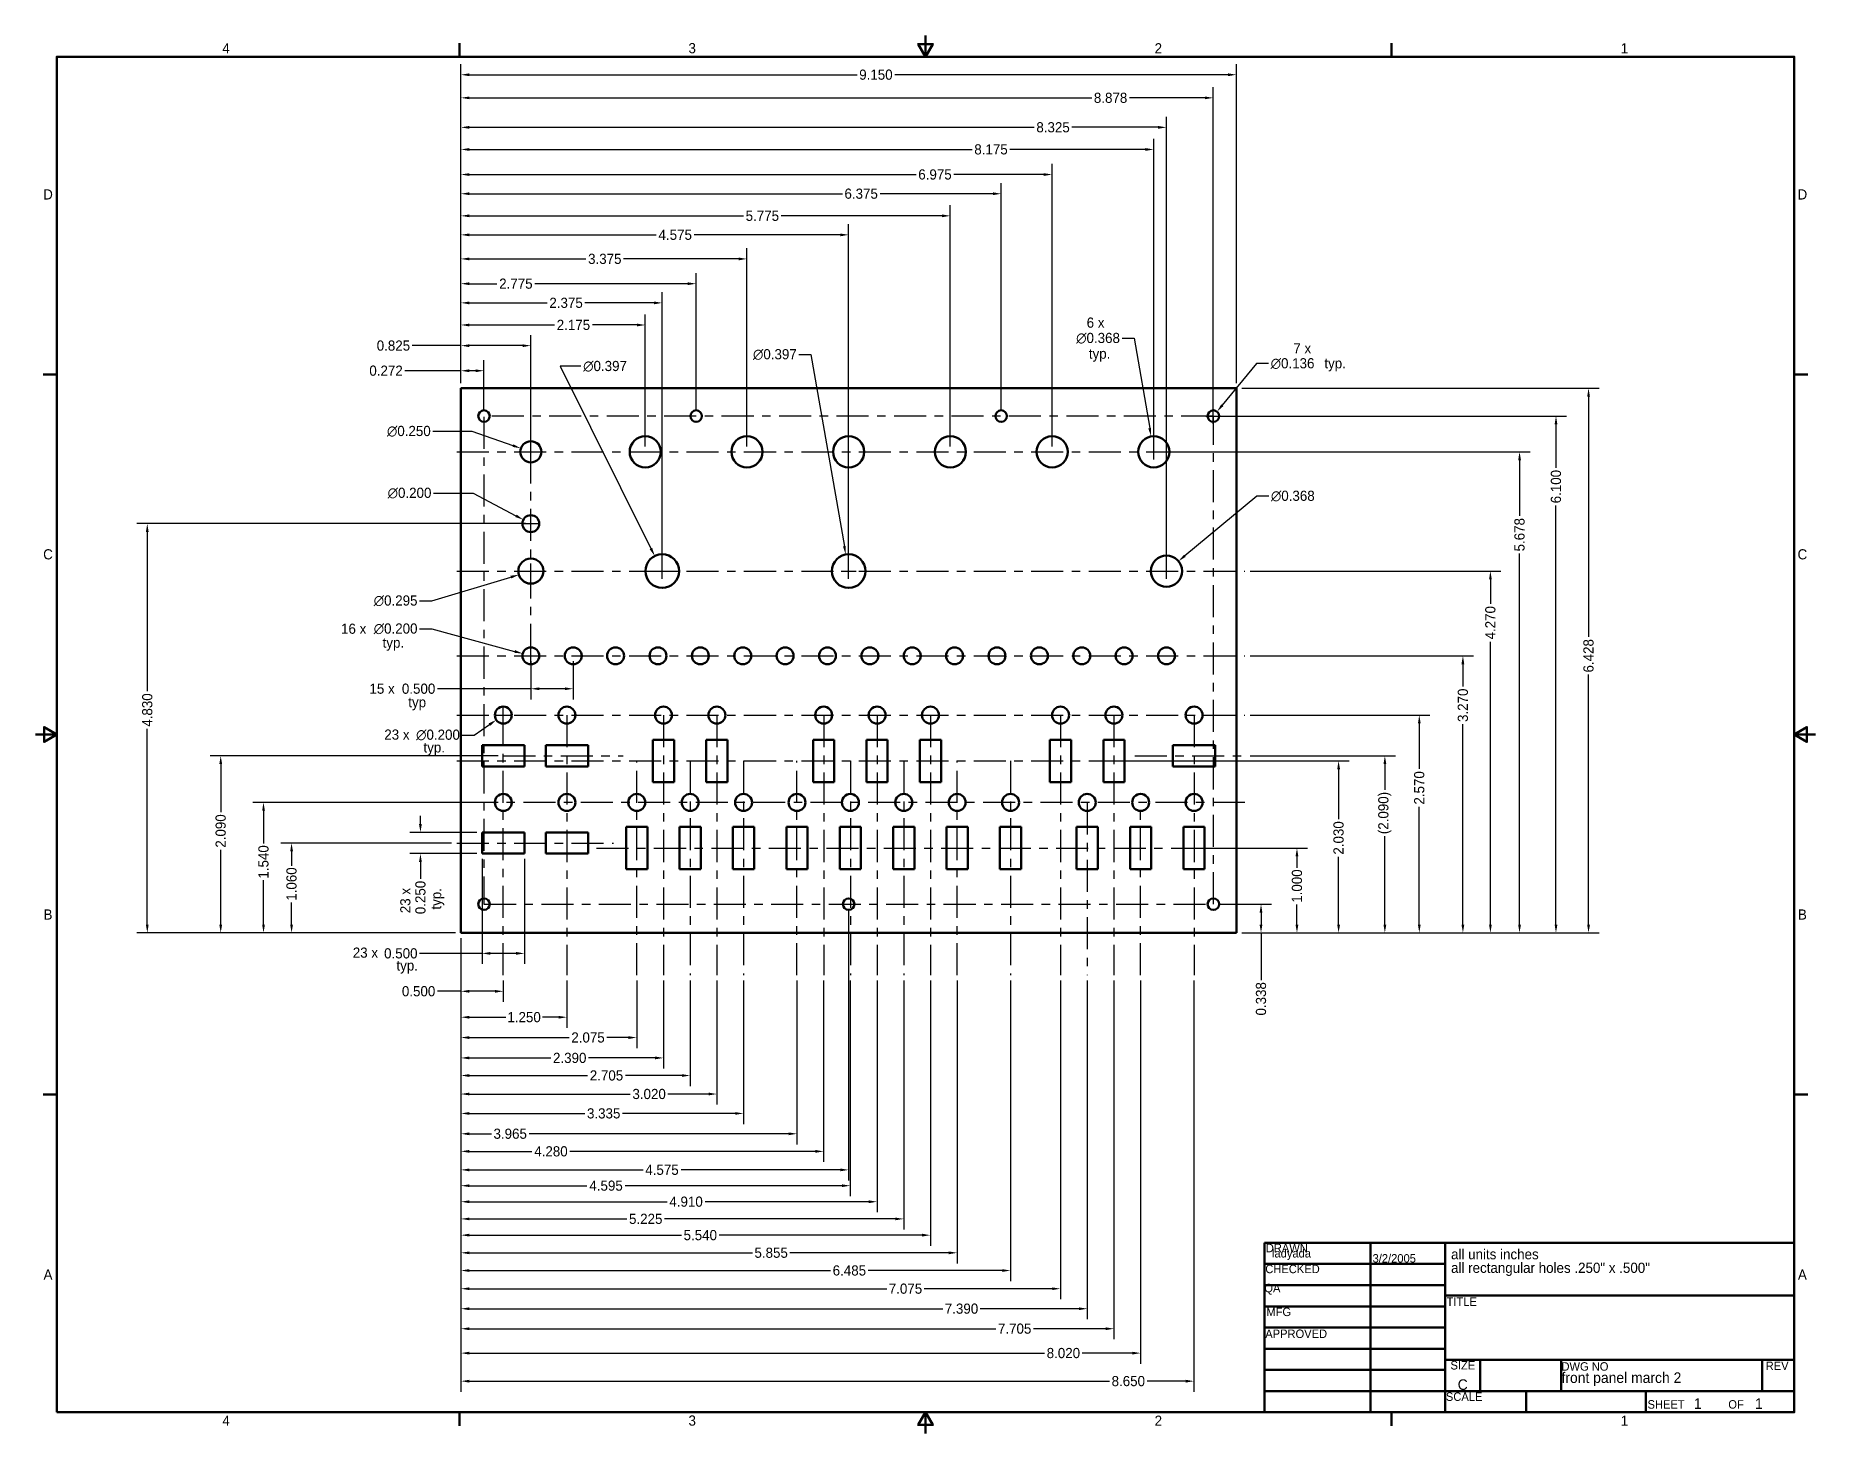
# Paper-space layout 'Layout1' of a CAD drawing. Extents: x 0.5 to 21.5, y 0.2 to 16.7.
import ezdxf

# ---------------------------------------------------------------- set-up
doc = ezdxf.new("R2010")
doc.units = 0
doc.header["$LTSCALE"] = 0.015748
doc.header["$MEASUREMENT"] = 0
doc.linetypes.add('ACAD_ISO08W100', pattern=[36, 24, -3, 6, -3])
doc.layers.add('Dimensions', color=7, linetype='Continuous', lineweight=25)
doc.layers.add('Sketch Lines', color=7, linetype='Continuous', lineweight=25)
doc.styles.add('DEFAULT-ANSI', font='ARIAL.TTF', dxfattribs={"width": 0.94})
doc.styles.add('TextStyle13', font='ARIAL.TTF', dxfattribs={"width": 0.94})
doc.styles.add('TextStyle5', font='ARIAL.TTF', dxfattribs={"width": 0.94})
doc.styles.add('TextStyle6', font='ARIAL.TTF', dxfattribs={"width": 0.94})
doc.styles.add('TextStyle8', font='ARIAL.TTF', dxfattribs={"width": 0.94})
doc.dimstyles.new('ANSI - ALIGNED', dxfattribs={"dimtxt": 0.12, "dimasz": 0.098425, "dimexe": 0.125, "dimexo": 0.0625, "dimgap": 0.031496, "dimtad": 0, "dimtoh": 1, "dimdec": 3, "dimrnd": 1e-08, "dimzin": 0, "dimdsep": 46, "dimtxsty": 'TextStyle8', "dimblk2": 'CLOSED', "dimcen": 0.09, "dimdle": 0.393701, "dimclrd": 47, "dimclre": 47, "dimclrt": 47, "dimadec": 0, "dimazin": 0, "dimtfac": 1, "dimtofl": 0, "dimtmove": 0, "dimatfit": 3, "dimfxl": 1, "dimtolj": 1, "dimtzin": 0, "dimlwd": 25, "dimlwe": 25, "dimarcsym": 0})

psp = doc.layouts.get("Layout1")

# ---------------------------------------------------------------- texts
at = {"layer": 'Sketch Lines', "color": 7, "linetype": 'Continuous', "lineweight": 50, "attachment_point": 7}
for s, insert, char_height, style in [('4', (2.7034, 16.54), 0.1201, 'TextStyle13'), ('3', (8.2034, 16.54), 0.1201, 'TextStyle13'), ('2', (13.7034, 16.54), 0.1201, 'TextStyle13'), ('1', (19.2034, 16.54), 0.1201, 'TextStyle13'), ('D', (0.5894, 14.815), 0.1201, 'TextStyle13'), ('D', (21.2895, 14.815), 0.1201, 'TextStyle13'), ('C', (0.5894, 10.565), 0.1201, 'TextStyle13'), ('B', (0.594, 6.315), 0.1201, 'TextStyle13'), ('B', (21.2941, 6.315), 0.1201, 'TextStyle13'), ('DRAWN', (15.0153, 2.3882), 0.1, 'TextStyle6'), ('ladyada', (15.0883, 2.2965), 0.1, 'TextStyle6'), ('3/2/2005', (16.2752, 2.2649), 0.1, 'TextStyle6'), ('A', (0.5938, 2.065), 0.1201, 'TextStyle13'), ('CHECKED', (15.0096, 2.1402), 0.1, 'TextStyle6'), ('A', (21.2938, 2.065), 0.1201, 'TextStyle13'), ('QA', (14.9981, 1.8881), 0.1, 'TextStyle6'), ('MFG', (15.0218, 1.6336), 0.1, 'TextStyle6'), ('TITLE', (17.1485, 1.7549), 0.1, 'TextStyle6'), ('APPROVED', (15.0089, 1.3746), 0.1, 'TextStyle6'), ('SIZE', (17.1942, 1.0031), 0.1, 'TextStyle6'), ('DWG NO', (18.5039, 0.9888), 0.1, 'TextStyle6'), ('REV', (20.9135, 0.9979), 0.1, 'TextStyle6'), ('C', (17.2797, 0.7618), 0.125, 'TextStyle5'), ('front panel march 2', (18.5039, 0.8081), 0.125, 'TextStyle5'), ('SCALE', (17.1402, 0.6327), 0.1, 'TextStyle6'), ('SHEET', (19.5197, 0.541), 0.1, 'TextStyle6'), ('1 ', (20.0665, 0.5402), 0.125, 'TextStyle5'), ('OF', (20.4724, 0.541), 0.1, 'TextStyle6'), ('1 ', (20.7874, 0.5394), 0.125, 'TextStyle5'), ('4', (2.7034, 0.3399), 0.1201, 'TextStyle13'), ('3', (8.2034, 0.3399), 0.1201, 'TextStyle13'), ('2', (13.7034, 0.3399), 0.1201, 'TextStyle13'), ('1', (19.2034, 0.3399), 0.1201, 'TextStyle13')]:
    psp.add_mtext(s, dxfattribs=dict(at, insert=insert, char_height=char_height, style=style))
at = {"layer": 'Sketch Lines', "color": 177, "lineweight": 5, "attachment_point": 1, "line_spacing_factor": 0.8, "style": 'DEFAULT-ANSI'}
for s, insert, char_height in [('{6 x}', (12.9016, 13.4218), 0.12008), ('{typ.}', (12.9273, 13.0555), 0.12008), ('{typ.}', (15.7061, 12.9418), 0.12008), ('{16 x}', (4.104, 9.8087), 0.12008), ('{typ.}', (4.5941, 9.6443), 0.12008), ('{15 x}', (4.4393, 9.101), 0.12008), ('{typ}', (4.8972, 8.9412), 0.12008), ('{23 x}', (4.6141, 8.5591), 0.12008), ('{typ.}', (5.0765, 8.408), 0.12008), ('{23 x}', (4.2425, 5.9852), 0.12008), ('{typ.}', (4.7575, 5.8339), 0.12008), ('{all units inches\\Pall rectangular holes .250" x .500"}', (17.2011, 2.4252), 0.120079)]:
    psp.add_mtext(s, dxfattribs=dict(at, insert=insert, char_height=char_height))
at = {"layer": 'Sketch Lines', "color": 177, "lineweight": 200, "insert": (15.3403, 13.1191), "char_height": 0.12008, "attachment_point": 1, "line_spacing_factor": 0.8, "style": 'DEFAULT-ANSI'}
psp.add_mtext('{7 x}', dxfattribs=at)
at = {"layer": 'Sketch Lines', "color": 7, "linetype": 'Continuous', "lineweight": 50, "insert": (21.2895, 10.565), "char_height": 0.1201, "attachment_point": 7, "line_spacing_factor": 3.005241, "style": 'TextStyle13'}
psp.add_mtext('C', dxfattribs=at)
at = {"layer": 'Sketch Lines', "color": 177, "lineweight": 5, "char_height": 0.12008, "attachment_point": 1, "rotation": 90, "line_spacing_factor": 0.8, "style": 'DEFAULT-ANSI'}
for s, insert in [('{23 x}', (4.8025, 6.3905)), ('{typ.}', (5.1661, 6.4328))]:
    psp.add_mtext(s, dxfattribs=dict(at, insert=insert))

# ---------------------------------------------------------------- blocks, each defined once
blk = doc.blocks.new('2dTransBorder1')
at = {"layer": 'Sketch Lines', "color": 7, "linetype": 'Continuous', "lineweight": 50}
for points in [[(13.97, 41.91), (13.97, 42.317)], [(27.94, 42.545), (27.94, 41.91), (27.72, 42.291), (28.16, 42.291), (27.94, 41.91)], [(41.91, 41.91), (41.91, 42.317)], [(1.905, 1.27), (1.905, 41.91), (53.975, 41.91), (53.975, 1.27), (1.905, 1.27)], [(1.905, 32.385), (1.498, 32.385)], [(53.975, 32.385), (54.382, 32.385)], [(1.27, 21.59), (1.905, 21.59), (1.524, 21.81), (1.524, 21.37), (1.905, 21.59)], [(54.61, 21.59), (53.975, 21.59), (54.356, 21.81), (54.356, 21.37), (53.975, 21.59)], [(1.905, 10.795), (1.498, 10.795)], [(53.975, 10.795), (54.382, 10.795)], [(13.97, 1.27), (13.97, 0.863)], [(27.94, 0.635), (27.94, 1.27), (27.72, 0.889), (28.16, 0.889), (27.94, 1.27)], [(41.91, 1.27), (41.91, 0.863)]]:
    blk.add_lwpolyline(points, dxfattribs=at)
blk = doc.blocks.new('2dTransTitleBlock1')
at = {"layer": 'Sketch Lines', "color": 7, "linetype": 'Continuous', "lineweight": 50}
for p, q in [((38.1, 6.35), (38.1, 1.27)), ((53.975, 6.35), (38.1, 6.35)), ((41.275, 1.27), (41.275, 6.35)), ((43.51, 1.27), (43.51, 6.35)), ((53.975, 1.27), (53.975, 6.35)), ((43.51, 5.715), (38.1, 5.715)), ((43.51, 5.08), (38.1, 5.08)), ((43.51, 4.445), (38.1, 4.445)), ((43.51, 4.775), (53.975, 4.775)), ((43.51, 3.81), (38.1, 3.81)), ((43.51, 3.175), (38.1, 3.175)), ((43.51, 2.845), (53.975, 2.845)), ((44.562, 1.905), (44.562, 2.845)), ((46.99, 1.905), (46.99, 2.845)), ((53.01, 1.905), (53.01, 2.845)), ((43.51, 2.54), (38.1, 2.54)), ((43.51, 1.905), (38.1, 1.905)), ((43.51, 1.905), (53.975, 1.905)), ((45.946, 1.27), (45.946, 1.905)), ((49.53, 1.27), (49.53, 1.905)), ((38.1, 1.27), (53.975, 1.27))]:
    blk.add_line(p, q, dxfattribs=at)
blk = doc.blocks.new('*D4')
at = {"layer": 'Defpoints', "color": 0, "linetype": 'Continuous'}
for p in [(6.343, 9.429), (6.843, 9.429), (6.843, 9.04)]:
    blk.add_point(p, dxfattribs=at)
at = {"layer": 'Dimensions', "color": 47, "linetype": 'Continuous', "lineweight": 25}
for p, q in [((6.343, 9.366), (6.343, 8.915)), ((6.843, 9.366), (6.843, 8.915)), ((6.343, 9.04), (5.241, 9.04)), ((6.745, 9.04), (6.442, 9.04))]:
    blk.add_line(p, q, dxfattribs=at)
at = {"layer": 'Dimensions', "color": 47, "linetype": 'Continuous'}
for points in [[(6.442, 9.056), (6.442, 9.024), (6.343, 9.04)], [(6.745, 9.056), (6.745, 9.024), (6.843, 9.04)]]:
    blk.add_solid(points, dxfattribs=at)
at = {"layer": 'Dimensions', "color": 47, "linetype": 'Continuous', "lineweight": 25, "insert": (5.019, 9.04), "char_height": 0.12, "attachment_point": 5, "style": 'TextStyle8'}
blk.add_mtext('\\A1;0.500', dxfattribs=at)
blk = doc.blocks.new('_Closed')
at = {"color": 0, "linetype": 'ByBlock', "lineweight": -2}
for p, q in [((-1, 0.17), (0, 0)), ((-1, 0.17), (-1, -0.17)), ((0, 0), (-1, -0.17)), ((0, 0), (-1, 0))]:
    blk.add_line(p, q, dxfattribs=at)
blk = doc.blocks.new('*D5')
at = {"layer": 'Defpoints', "color": 0, "linetype": 'Continuous'}
for p in [(5.518, 16.288), (5.518, 12.587), (14.668, 12.587)]:
    blk.add_point(p, dxfattribs=at)
at = {"layer": 'Dimensions', "color": 47, "linetype": 'Continuous', "lineweight": 25}
for p, q in [((5.518, 12.649), (5.518, 16.413)), ((14.668, 12.649), (14.668, 16.413)), ((5.617, 16.288), (10.194, 16.288)), ((14.57, 16.288), (10.637, 16.288))]:
    blk.add_line(p, q, dxfattribs=at)
at = {"layer": 'Dimensions', "color": 47, "linetype": 'Continuous'}
for points in [[(5.617, 16.304), (5.617, 16.271), (5.518, 16.288)], [(14.57, 16.304), (14.57, 16.271), (14.668, 16.288)]]:
    blk.add_solid(points, dxfattribs=at)
at = {"layer": 'Dimensions', "color": 47, "linetype": 'Continuous', "lineweight": 25, "insert": (10.415, 16.288), "char_height": 0.12, "attachment_point": 5, "style": 'TextStyle8'}
blk.add_mtext('\\A1;9.150', dxfattribs=at)
blk = doc.blocks.new('*D6')
at = {"layer": 'Defpoints', "color": 0, "linetype": 'Continuous'}
for p in [(5.518, 16.015), (5.518, 12.587), (14.396, 12.259)]:
    blk.add_point(p, dxfattribs=at)
at = {"layer": 'Dimensions', "color": 47, "linetype": 'Continuous', "lineweight": 25}
for p, q in [((5.518, 12.649), (5.518, 16.14)), ((5.617, 16.015), (12.962, 16.015)), ((14.298, 16.015), (13.406, 16.015)), ((14.396, 12.321), (14.396, 16.14))]:
    blk.add_line(p, q, dxfattribs=at)
at = {"layer": 'Dimensions', "color": 47, "linetype": 'Continuous'}
for points in [[(5.617, 16.031), (5.617, 15.999), (5.518, 16.015)], [(14.298, 16.031), (14.298, 15.999), (14.396, 16.015)]]:
    blk.add_solid(points, dxfattribs=at)
at = {"layer": 'Dimensions', "color": 47, "linetype": 'Continuous', "lineweight": 25, "insert": (13.184, 16.015), "char_height": 0.12, "attachment_point": 5, "style": 'TextStyle8'}
blk.add_mtext('\\A1;8.878', dxfattribs=at)
blk = doc.blocks.new('*D7')
at = {"layer": 'Defpoints', "color": 0, "linetype": 'Continuous'}
for p in [(5.518, 15.667), (5.518, 12.587), (13.843, 10.429)]:
    blk.add_point(p, dxfattribs=at)
at = {"layer": 'Dimensions', "color": 47, "linetype": 'Continuous', "lineweight": 25}
for p, q in [((5.518, 12.649), (5.518, 15.792)), ((13.843, 10.491), (13.843, 15.792)), ((5.617, 15.667), (12.282, 15.667)), ((13.745, 15.667), (12.727, 15.667))]:
    blk.add_line(p, q, dxfattribs=at)
at = {"layer": 'Dimensions', "color": 47, "linetype": 'Continuous'}
for points in [[(5.617, 15.683), (5.617, 15.65), (5.518, 15.667)], [(13.745, 15.683), (13.745, 15.65), (13.843, 15.667)]]:
    blk.add_solid(points, dxfattribs=at)
at = {"layer": 'Dimensions', "color": 47, "linetype": 'Continuous', "lineweight": 25, "insert": (12.505, 15.667), "char_height": 0.12, "attachment_point": 5, "style": 'TextStyle8'}
blk.add_mtext('\\A1;8.325', dxfattribs=at)
blk = doc.blocks.new('*D8')
at = {"layer": 'Defpoints', "color": 0, "linetype": 'Continuous'}
for p in [(5.518, 15.406), (5.518, 12.587), (13.693, 11.837)]:
    blk.add_point(p, dxfattribs=at)
at = {"layer": 'Dimensions', "color": 47, "linetype": 'Continuous', "lineweight": 25}
for p, q in [((5.518, 12.649), (5.518, 15.531)), ((5.617, 15.406), (11.551, 15.406)), ((13.595, 15.406), (11.996, 15.406)), ((13.693, 11.899), (13.693, 15.531))]:
    blk.add_line(p, q, dxfattribs=at)
at = {"layer": 'Dimensions', "color": 47, "linetype": 'Continuous'}
for points in [[(5.617, 15.422), (5.617, 15.389), (5.518, 15.406)], [(13.595, 15.422), (13.595, 15.389), (13.693, 15.406)]]:
    blk.add_solid(points, dxfattribs=at)
at = {"layer": 'Dimensions', "color": 47, "linetype": 'Continuous', "lineweight": 25, "insert": (11.773, 15.406), "char_height": 0.12, "attachment_point": 5, "style": 'TextStyle8'}
blk.add_mtext('\\A1;8.175', dxfattribs=at)
blk = doc.blocks.new('*D9')
at = {"layer": 'Defpoints', "color": 0, "linetype": 'Continuous'}
for p in [(5.518, 15.11), (5.518, 12.587), (12.493, 11.837)]:
    blk.add_point(p, dxfattribs=at)
at = {"layer": 'Dimensions', "color": 47, "linetype": 'Continuous', "lineweight": 25}
for p, q in [((5.518, 12.649), (5.518, 15.235)), ((12.493, 11.899), (12.493, 15.235)), ((5.617, 15.11), (10.889, 15.11)), ((12.395, 15.11), (11.334, 15.11))]:
    blk.add_line(p, q, dxfattribs=at)
at = {"layer": 'Dimensions', "color": 47, "linetype": 'Continuous'}
for points in [[(5.617, 15.126), (5.617, 15.093), (5.518, 15.11)], [(12.395, 15.126), (12.395, 15.093), (12.493, 15.11)]]:
    blk.add_solid(points, dxfattribs=at)
at = {"layer": 'Dimensions', "color": 47, "linetype": 'Continuous', "lineweight": 25, "insert": (11.112, 15.11), "char_height": 0.12, "attachment_point": 5, "style": 'TextStyle8'}
blk.add_mtext('\\A1;6.975', dxfattribs=at)
blk = doc.blocks.new('*D10')
at = {"layer": 'Defpoints', "color": 0, "linetype": 'Continuous'}
for p in [(5.518, 14.883), (5.518, 12.587), (11.893, 12.259)]:
    blk.add_point(p, dxfattribs=at)
at = {"layer": 'Dimensions', "color": 47, "linetype": 'Continuous', "lineweight": 25}
for p, q in [((5.518, 12.649), (5.518, 15.008)), ((11.893, 12.321), (11.893, 15.008)), ((5.617, 14.883), (10.019, 14.883)), ((11.795, 14.883), (10.464, 14.883))]:
    blk.add_line(p, q, dxfattribs=at)
at = {"layer": 'Dimensions', "color": 47, "linetype": 'Continuous'}
for points in [[(5.617, 14.9), (5.617, 14.867), (5.518, 14.883)], [(11.795, 14.9), (11.795, 14.867), (11.893, 14.883)]]:
    blk.add_solid(points, dxfattribs=at)
at = {"layer": 'Dimensions', "color": 47, "linetype": 'Continuous', "lineweight": 25, "insert": (10.241, 14.883), "char_height": 0.12, "attachment_point": 5, "style": 'TextStyle8'}
blk.add_mtext('\\A1;6.375', dxfattribs=at)
blk = doc.blocks.new('*D11')
at = {"layer": 'Defpoints', "color": 0, "linetype": 'Continuous'}
for p in [(5.518, 14.622), (5.518, 12.587), (11.293, 11.837)]:
    blk.add_point(p, dxfattribs=at)
at = {"layer": 'Dimensions', "color": 47, "linetype": 'Continuous', "lineweight": 25}
for p, q in [((5.518, 12.649), (5.518, 14.747)), ((11.293, 11.899), (11.293, 14.747)), ((5.617, 14.622), (8.852, 14.622)), ((11.195, 14.622), (9.297, 14.622))]:
    blk.add_line(p, q, dxfattribs=at)
at = {"layer": 'Dimensions', "color": 47, "linetype": 'Continuous'}
for points in [[(5.617, 14.639), (5.617, 14.606), (5.518, 14.622)], [(11.195, 14.639), (11.195, 14.606), (11.293, 14.622)]]:
    blk.add_solid(points, dxfattribs=at)
at = {"layer": 'Dimensions', "color": 47, "linetype": 'Continuous', "lineweight": 25, "insert": (9.075, 14.622), "char_height": 0.12, "attachment_point": 5, "style": 'TextStyle8'}
blk.add_mtext('\\A1;5.775', dxfattribs=at)
blk = doc.blocks.new('*D12')
at = {"layer": 'Defpoints', "color": 0, "linetype": 'Continuous'}
for p in [(5.518, 14.114), (5.518, 12.587), (8.893, 11.837)]:
    blk.add_point(p, dxfattribs=at)
at = {"layer": 'Dimensions', "color": 47, "linetype": 'Continuous', "lineweight": 25}
for p, q in [((5.518, 12.649), (5.518, 14.239)), ((5.617, 14.114), (6.994, 14.114)), ((8.795, 14.114), (7.438, 14.114)), ((8.893, 11.899), (8.893, 14.239))]:
    blk.add_line(p, q, dxfattribs=at)
at = {"layer": 'Dimensions', "color": 47, "linetype": 'Continuous'}
for points in [[(5.617, 14.13), (5.617, 14.097), (5.518, 14.114)], [(8.795, 14.13), (8.795, 14.097), (8.893, 14.114)]]:
    blk.add_solid(points, dxfattribs=at)
at = {"layer": 'Dimensions', "color": 47, "linetype": 'Continuous', "lineweight": 25, "insert": (7.216, 14.114), "char_height": 0.12, "attachment_point": 5, "style": 'TextStyle8'}
blk.add_mtext('\\A1;3.375', dxfattribs=at)
blk = doc.blocks.new('*D13')
at = {"layer": 'Defpoints', "color": 0, "linetype": 'Continuous'}
for p in [(5.518, 13.821), (5.518, 12.587), (8.293, 12.259)]:
    blk.add_point(p, dxfattribs=at)
at = {"layer": 'Dimensions', "color": 47, "linetype": 'Continuous', "lineweight": 25}
for p, q in [((5.518, 12.649), (5.518, 13.946)), ((8.293, 12.321), (8.293, 13.946)), ((5.617, 13.821), (5.944, 13.821)), ((8.195, 13.821), (6.39, 13.821))]:
    blk.add_line(p, q, dxfattribs=at)
at = {"layer": 'Dimensions', "color": 47, "linetype": 'Continuous'}
for points in [[(5.617, 13.838), (5.617, 13.805), (5.518, 13.821)], [(8.195, 13.838), (8.195, 13.805), (8.293, 13.821)]]:
    blk.add_solid(points, dxfattribs=at)
at = {"layer": 'Dimensions', "color": 47, "linetype": 'Continuous', "lineweight": 25, "insert": (6.167, 13.821), "char_height": 0.12, "attachment_point": 5, "style": 'TextStyle8'}
blk.add_mtext('\\A1;2.775', dxfattribs=at)
blk = doc.blocks.new('*D14')
at = {"layer": 'Defpoints', "color": 0, "linetype": 'Continuous'}
for p in [(5.518, 13.334), (5.518, 12.587), (7.693, 11.837)]:
    blk.add_point(p, dxfattribs=at)
at = {"layer": 'Dimensions', "color": 47, "linetype": 'Continuous', "lineweight": 25}
for p, q in [((5.518, 12.649), (5.518, 13.459)), ((7.693, 11.899), (7.693, 13.459)), ((5.617, 13.334), (6.623, 13.334)), ((7.595, 13.334), (7.069, 13.334))]:
    blk.add_line(p, q, dxfattribs=at)
at = {"layer": 'Dimensions', "color": 47, "linetype": 'Continuous'}
for points in [[(5.617, 13.35), (5.617, 13.317), (5.518, 13.334)], [(7.595, 13.35), (7.595, 13.317), (7.693, 13.334)]]:
    blk.add_solid(points, dxfattribs=at)
at = {"layer": 'Dimensions', "color": 47, "linetype": 'Continuous', "lineweight": 25, "insert": (6.846, 13.334), "char_height": 0.12, "attachment_point": 5, "style": 'TextStyle8'}
blk.add_mtext('\\A1;2.175', dxfattribs=at)
blk = doc.blocks.new('*D15')
at = {"layer": 'Defpoints', "color": 0, "linetype": 'Continuous'}
for p in [(5.518, 13.09), (5.518, 12.587), (6.343, 11.837)]:
    blk.add_point(p, dxfattribs=at)
at = {"layer": 'Dimensions', "color": 47, "linetype": 'Continuous', "lineweight": 25}
for p, q in [((5.518, 13.09), (4.944, 13.09)), ((5.518, 12.649), (5.518, 13.215)), ((6.245, 13.09), (5.617, 13.09)), ((6.343, 11.899), (6.343, 13.215))]:
    blk.add_line(p, q, dxfattribs=at)
at = {"layer": 'Dimensions', "color": 47, "linetype": 'Continuous'}
for points in [[(5.617, 13.106), (5.617, 13.073), (5.518, 13.09)], [(6.245, 13.106), (6.245, 13.073), (6.343, 13.09)]]:
    blk.add_solid(points, dxfattribs=at)
at = {"layer": 'Dimensions', "color": 47, "linetype": 'Continuous', "lineweight": 25, "insert": (4.722, 13.09), "char_height": 0.12, "attachment_point": 5, "style": 'TextStyle8'}
blk.add_mtext('\\A1;0.825', dxfattribs=at)
blk = doc.blocks.new('*D16')
at = {"layer": 'Defpoints', "color": 0, "linetype": 'Continuous'}
for p in [(5.518, 12.794), (5.518, 12.587), (5.79, 12.259)]:
    blk.add_point(p, dxfattribs=at)
at = {"layer": 'Dimensions', "color": 47, "linetype": 'Continuous', "lineweight": 25}
for p, q in [((5.518, 12.649), (5.518, 12.919)), ((5.79, 12.321), (5.79, 12.919)), ((5.518, 12.794), (4.856, 12.794)), ((5.692, 12.794), (5.617, 12.794))]:
    blk.add_line(p, q, dxfattribs=at)
at = {"layer": 'Dimensions', "color": 47, "linetype": 'Continuous'}
for points in [[(5.617, 12.81), (5.617, 12.777), (5.518, 12.794)], [(5.692, 12.81), (5.692, 12.777), (5.79, 12.794)]]:
    blk.add_solid(points, dxfattribs=at)
at = {"layer": 'Dimensions', "color": 47, "linetype": 'Continuous', "lineweight": 25, "insert": (4.635, 12.794), "char_height": 0.12, "attachment_point": 5, "style": 'TextStyle8'}
blk.add_mtext('\\A1;0.272', dxfattribs=at)
blk = doc.blocks.new('*D17')
at = {"layer": 'Defpoints', "color": 0, "linetype": 'Continuous'}
for p in [(14.668, 12.587), (14.668, 6.159), (18.823, 6.159)]:
    blk.add_point(p, dxfattribs=at)
at = {"layer": 'Dimensions', "color": 47, "linetype": 'Continuous', "lineweight": 25}
for p, q in [((14.731, 12.587), (18.948, 12.587)), ((18.823, 12.488), (18.823, 9.651)), ((18.823, 6.257), (18.823, 9.207)), ((14.731, 6.159), (18.948, 6.159))]:
    blk.add_line(p, q, dxfattribs=at)
at = {"layer": 'Dimensions', "color": 47, "linetype": 'Continuous'}
for points in [[(18.807, 12.488), (18.84, 12.488), (18.823, 12.587)], [(18.807, 6.257), (18.84, 6.257), (18.823, 6.159)]]:
    blk.add_solid(points, dxfattribs=at)
at = {"layer": 'Dimensions', "color": 47, "linetype": 'Continuous', "lineweight": 25, "insert": (18.823, 9.429), "char_height": 0.12, "attachment_point": 5, "rotation": 90, "style": 'TextStyle8'}
blk.add_mtext('\\A1;6.428', dxfattribs=at)
blk = doc.blocks.new('*D18')
at = {"layer": 'Defpoints', "color": 0, "linetype": 'Continuous'}
for p in [(14.396, 6.497), (14.668, 6.159), (14.959, 6.159)]:
    blk.add_point(p, dxfattribs=at)
at = {"layer": 'Dimensions', "color": 47, "linetype": 'Continuous', "lineweight": 25}
for p, q in [((14.459, 6.497), (15.084, 6.497)), ((14.959, 6.398), (14.959, 6.257)), ((14.731, 6.159), (15.084, 6.159)), ((14.959, 6.159), (14.959, 5.602))]:
    blk.add_line(p, q, dxfattribs=at)
at = {"layer": 'Dimensions', "color": 47, "linetype": 'Continuous'}
for points in [[(14.942, 6.398), (14.975, 6.398), (14.959, 6.497)], [(14.942, 6.257), (14.975, 6.257), (14.959, 6.159)]]:
    blk.add_solid(points, dxfattribs=at)
at = {"layer": 'Dimensions', "color": 47, "linetype": 'Continuous', "lineweight": 25, "insert": (14.959, 5.38), "char_height": 0.12, "attachment_point": 5, "rotation": 90, "style": 'TextStyle8'}
blk.add_mtext('\\A1;0.338', dxfattribs=at)
blk = doc.blocks.new('*D19')
at = {"layer": 'Defpoints', "color": 0, "linetype": 'Continuous'}
for p in [(14.168, 7.159), (14.668, 6.159), (15.383, 6.159)]:
    blk.add_point(p, dxfattribs=at)
at = {"layer": 'Dimensions', "color": 47, "linetype": 'Continuous', "lineweight": 25}
for p, q in [((14.231, 7.159), (15.508, 7.159)), ((15.383, 7.06), (15.383, 6.927)), ((15.383, 6.257), (15.383, 6.494)), ((14.731, 6.159), (15.508, 6.159))]:
    blk.add_line(p, q, dxfattribs=at)
at = {"layer": 'Dimensions', "color": 47, "linetype": 'Continuous'}
for points in [[(15.366, 7.06), (15.399, 7.06), (15.383, 7.159)], [(15.366, 6.257), (15.399, 6.257), (15.383, 6.159)]]:
    blk.add_solid(points, dxfattribs=at)
at = {"layer": 'Dimensions', "color": 47, "linetype": 'Continuous', "lineweight": 25, "insert": (15.383, 6.711), "char_height": 0.12, "attachment_point": 5, "rotation": 90, "style": 'TextStyle8'}
blk.add_mtext('\\A1;1.000', dxfattribs=at)
blk = doc.blocks.new('*D20')
at = {"layer": 'Defpoints', "color": 0, "linetype": 'Continuous'}
for p in [(14.396, 12.259), (14.668, 6.159), (18.439, 6.159)]:
    blk.add_point(p, dxfattribs=at)
at = {"layer": 'Dimensions', "color": 47, "linetype": 'Continuous', "lineweight": 25}
for p, q in [((14.459, 12.259), (18.564, 12.259)), ((18.439, 12.16), (18.439, 11.648)), ((18.439, 6.257), (18.439, 11.204)), ((14.731, 6.159), (18.564, 6.159))]:
    blk.add_line(p, q, dxfattribs=at)
at = {"layer": 'Dimensions', "color": 47, "linetype": 'Continuous'}
for points in [[(18.423, 12.16), (18.456, 12.16), (18.439, 12.259)], [(18.423, 6.257), (18.456, 6.257), (18.439, 6.159)]]:
    blk.add_solid(points, dxfattribs=at)
at = {"layer": 'Dimensions', "color": 47, "linetype": 'Continuous', "lineweight": 25, "insert": (18.439, 11.426), "char_height": 0.12, "attachment_point": 5, "rotation": 90, "style": 'TextStyle8'}
blk.add_mtext('\\A1;6.100', dxfattribs=at)
blk = doc.blocks.new('*D21')
at = {"layer": 'Defpoints', "color": 0, "linetype": 'Continuous'}
for p in [(14.768, 10.429), (14.668, 6.159), (17.665, 6.159)]:
    blk.add_point(p, dxfattribs=at)
at = {"layer": 'Dimensions', "color": 47, "linetype": 'Continuous', "lineweight": 25}
for p, q in [((14.831, 10.429), (17.79, 10.429)), ((17.665, 10.33), (17.665, 10.043)), ((17.665, 6.257), (17.665, 9.595)), ((14.731, 6.159), (17.79, 6.159))]:
    blk.add_line(p, q, dxfattribs=at)
at = {"layer": 'Dimensions', "color": 47, "linetype": 'Continuous'}
for points in [[(17.649, 10.33), (17.682, 10.33), (17.665, 10.429)], [(17.649, 6.257), (17.682, 6.257), (17.665, 6.159)]]:
    blk.add_solid(points, dxfattribs=at)
at = {"layer": 'Dimensions', "color": 47, "linetype": 'Continuous', "lineweight": 25, "insert": (17.665, 9.819), "char_height": 0.12, "attachment_point": 5, "rotation": 90, "style": 'TextStyle8'}
blk.add_mtext('\\A1;4.270', dxfattribs=at)
blk = doc.blocks.new('*D22')
at = {"layer": 'Defpoints', "color": 0, "linetype": 'Continuous'}
for p in [(14.768, 9.429), (14.668, 6.159), (17.341, 6.159)]:
    blk.add_point(p, dxfattribs=at)
at = {"layer": 'Dimensions', "color": 47, "linetype": 'Continuous', "lineweight": 25}
for p, q in [((14.831, 9.429), (17.466, 9.429)), ((17.341, 9.33), (17.341, 9.066)), ((17.341, 6.257), (17.341, 8.623)), ((14.731, 6.159), (17.466, 6.159))]:
    blk.add_line(p, q, dxfattribs=at)
at = {"layer": 'Dimensions', "color": 47, "linetype": 'Continuous'}
for points in [[(17.324, 9.33), (17.357, 9.33), (17.341, 9.429)], [(17.324, 6.257), (17.357, 6.257), (17.341, 6.159)]]:
    blk.add_solid(points, dxfattribs=at)
at = {"layer": 'Dimensions', "color": 47, "linetype": 'Continuous', "lineweight": 25, "insert": (17.341, 8.845), "char_height": 0.12, "attachment_point": 5, "rotation": 90, "style": 'TextStyle8'}
blk.add_mtext('\\A1;3.270', dxfattribs=at)
blk = doc.blocks.new('*D23')
at = {"layer": 'Defpoints', "color": 0, "linetype": 'Continuous'}
for p in [(14.768, 8.729), (14.668, 6.159), (16.826, 6.159)]:
    blk.add_point(p, dxfattribs=at)
at = {"layer": 'Dimensions', "color": 47, "linetype": 'Continuous', "lineweight": 25}
for p, q in [((14.831, 8.729), (16.951, 8.729)), ((16.826, 8.63), (16.826, 8.093)), ((16.826, 6.257), (16.826, 7.648)), ((14.731, 6.159), (16.951, 6.159))]:
    blk.add_line(p, q, dxfattribs=at)
at = {"layer": 'Dimensions', "color": 47, "linetype": 'Continuous'}
for points in [[(16.81, 8.63), (16.843, 8.63), (16.826, 8.729)], [(16.81, 6.257), (16.843, 6.257), (16.826, 6.159)]]:
    blk.add_solid(points, dxfattribs=at)
at = {"layer": 'Dimensions', "color": 47, "linetype": 'Continuous', "lineweight": 25, "insert": (16.826, 7.87), "char_height": 0.12, "attachment_point": 5, "rotation": 90, "style": 'TextStyle8'}
blk.add_mtext('\\A1;2.570', dxfattribs=at)
blk = doc.blocks.new('*D24')
at = {"layer": 'Defpoints', "color": 0, "linetype": 'Continuous'}
for p in [(1.818, 10.989), (6.343, 10.989), (5.518, 6.159)]:
    blk.add_point(p, dxfattribs=at)
at = {"layer": 'Dimensions', "color": 47, "linetype": 'Continuous', "lineweight": 25}
for p, q in [((6.281, 10.989), (1.693, 10.989)), ((1.818, 10.89), (1.818, 9.013)), ((1.818, 6.257), (1.818, 8.565)), ((5.456, 6.159), (1.693, 6.159))]:
    blk.add_line(p, q, dxfattribs=at)
at = {"layer": 'Dimensions', "color": 47, "linetype": 'Continuous'}
for points in [[(1.801, 10.89), (1.834, 10.89), (1.818, 10.989)], [(1.801, 6.257), (1.834, 6.257), (1.818, 6.159)]]:
    blk.add_solid(points, dxfattribs=at)
at = {"layer": 'Dimensions', "color": 47, "linetype": 'Continuous', "lineweight": 25, "insert": (1.818, 8.789), "char_height": 0.12, "attachment_point": 5, "rotation": 90, "style": 'TextStyle8'}
blk.add_mtext('\\A1;4.830', dxfattribs=at)
blk = doc.blocks.new('*D25')
at = {"layer": 'Defpoints', "color": 0, "linetype": 'Continuous'}
for p in [(6.018, 8.249), (2.684, 6.159), (5.518, 6.159)]:
    blk.add_point(p, dxfattribs=at)
at = {"layer": 'Dimensions', "color": 47, "linetype": 'Continuous', "lineweight": 25}
for p, q in [((5.956, 8.249), (2.559, 8.249)), ((2.684, 8.15), (2.684, 7.584)), ((2.684, 6.257), (2.684, 7.139)), ((5.456, 6.159), (2.559, 6.159))]:
    blk.add_line(p, q, dxfattribs=at)
at = {"layer": 'Dimensions', "color": 47, "linetype": 'Continuous'}
for points in [[(2.668, 8.15), (2.701, 8.15), (2.684, 8.249)], [(2.668, 6.257), (2.701, 6.257), (2.684, 6.159)]]:
    blk.add_solid(points, dxfattribs=at)
at = {"layer": 'Dimensions', "color": 47, "linetype": 'Continuous', "lineweight": 25, "insert": (2.684, 7.361), "char_height": 0.12, "attachment_point": 5, "rotation": 90, "style": 'TextStyle8'}
blk.add_mtext('\\A1;2.090', dxfattribs=at)
blk = doc.blocks.new('*D26')
at = {"layer": 'Defpoints', "color": 0, "linetype": 'Continuous'}
for p in [(5.468, 7.219), (3.52, 6.159), (5.518, 6.159)]:
    blk.add_point(p, dxfattribs=at)
at = {"layer": 'Dimensions', "color": 47, "linetype": 'Continuous', "lineweight": 25}
for p, q in [((5.406, 7.219), (3.395, 7.219)), ((3.52, 7.12), (3.52, 6.951)), ((3.52, 6.257), (3.52, 6.518)), ((5.456, 6.159), (3.395, 6.159))]:
    blk.add_line(p, q, dxfattribs=at)
at = {"layer": 'Dimensions', "color": 47, "linetype": 'Continuous'}
for points in [[(3.504, 7.12), (3.537, 7.12), (3.52, 7.219)], [(3.504, 6.257), (3.537, 6.257), (3.52, 6.159)]]:
    blk.add_solid(points, dxfattribs=at)
at = {"layer": 'Dimensions', "color": 47, "linetype": 'Continuous', "lineweight": 25, "insert": (3.52, 6.735), "char_height": 0.12, "attachment_point": 5, "rotation": 90, "style": 'TextStyle8'}
blk.add_mtext('\\A1;1.060', dxfattribs=at)
blk = doc.blocks.new('*D27')
at = {"layer": 'Defpoints', "color": 0, "linetype": 'Continuous'}
for p in [(14.768, 8.249), (14.668, 6.159), (16.42, 6.159)]:
    blk.add_point(p, dxfattribs=at)
at = {"layer": 'Dimensions', "color": 47, "linetype": 'Continuous', "lineweight": 25}
for p, q in [((14.831, 8.249), (16.545, 8.249)), ((16.42, 8.15), (16.42, 7.846)), ((16.42, 6.257), (16.42, 7.299)), ((14.731, 6.159), (16.545, 6.159))]:
    blk.add_line(p, q, dxfattribs=at)
at = {"layer": 'Dimensions', "color": 47, "linetype": 'Continuous'}
for points in [[(16.404, 8.15), (16.437, 8.15), (16.42, 8.249)], [(16.404, 6.257), (16.437, 6.257), (16.42, 6.159)]]:
    blk.add_solid(points, dxfattribs=at)
at = {"layer": 'Dimensions', "color": 47, "linetype": 'Continuous', "lineweight": 25, "insert": (16.42, 7.573), "char_height": 0.12, "attachment_point": 5, "rotation": 90, "style": 'TextStyle8'}
blk.add_mtext('\\A1;(2.090)', dxfattribs=at)
blk = doc.blocks.new('*D28')
at = {"layer": 'Defpoints', "color": 0, "linetype": 'Continuous'}
for p in [(13.223, 8.189), (14.668, 6.159), (15.874, 6.159)]:
    blk.add_point(p, dxfattribs=at)
at = {"layer": 'Dimensions', "color": 47, "linetype": 'Continuous', "lineweight": 25}
for p, q in [((13.286, 8.189), (15.999, 8.189)), ((15.874, 8.09), (15.874, 7.502)), ((15.874, 6.257), (15.874, 7.056)), ((14.731, 6.159), (15.999, 6.159))]:
    blk.add_line(p, q, dxfattribs=at)
at = {"layer": 'Dimensions', "color": 47, "linetype": 'Continuous'}
for points in [[(15.858, 8.09), (15.891, 8.09), (15.874, 8.189)], [(15.858, 6.257), (15.891, 6.257), (15.874, 6.159)]]:
    blk.add_solid(points, dxfattribs=at)
at = {"layer": 'Dimensions', "color": 47, "linetype": 'Continuous', "lineweight": 25, "insert": (15.874, 7.279), "char_height": 0.12, "attachment_point": 5, "rotation": 90, "style": 'TextStyle8'}
blk.add_mtext('\\A1;2.030', dxfattribs=at)
blk = doc.blocks.new('*D29')
at = {"layer": 'Defpoints', "color": 0, "linetype": 'Continuous'}
for p in [(5.518, 6.159), (14.168, 5.659), (5.518, 0.867)]:
    blk.add_point(p, dxfattribs=at)
at = {"layer": 'Dimensions', "color": 47, "linetype": 'Continuous', "lineweight": 25}
for p, q in [((5.518, 6.096), (5.518, 0.742)), ((14.168, 5.596), (14.168, 0.742)), ((5.617, 0.867), (13.171, 0.867)), ((14.07, 0.867), (13.614, 0.867))]:
    blk.add_line(p, q, dxfattribs=at)
at = {"layer": 'Dimensions', "color": 47, "linetype": 'Continuous'}
for points in [[(5.617, 0.883), (5.617, 0.85), (5.518, 0.867)], [(14.07, 0.883), (14.07, 0.85), (14.168, 0.867)]]:
    blk.add_solid(points, dxfattribs=at)
at = {"layer": 'Dimensions', "color": 47, "linetype": 'Continuous', "lineweight": 25, "insert": (13.393, 0.867), "char_height": 0.12, "attachment_point": 5, "style": 'TextStyle8'}
blk.add_mtext('\\A1;8.650', dxfattribs=at)
blk = doc.blocks.new('*D30')
at = {"layer": 'Defpoints', "color": 0, "linetype": 'Continuous'}
for p in [(5.518, 6.159), (13.538, 5.659), (5.518, 1.198)]:
    blk.add_point(p, dxfattribs=at)
at = {"layer": 'Dimensions', "color": 47, "linetype": 'Continuous', "lineweight": 25}
for p, q in [((5.518, 6.096), (5.518, 1.073)), ((13.538, 5.596), (13.538, 1.073)), ((5.617, 1.198), (12.405, 1.198)), ((13.44, 1.198), (12.848, 1.198))]:
    blk.add_line(p, q, dxfattribs=at)
at = {"layer": 'Dimensions', "color": 47, "linetype": 'Continuous'}
for points in [[(5.617, 1.214), (5.617, 1.181), (5.518, 1.198)], [(13.44, 1.214), (13.44, 1.181), (13.538, 1.198)]]:
    blk.add_solid(points, dxfattribs=at)
at = {"layer": 'Dimensions', "color": 47, "linetype": 'Continuous', "lineweight": 25, "insert": (12.627, 1.198), "char_height": 0.12, "attachment_point": 5, "style": 'TextStyle8'}
blk.add_mtext('\\A1;8.020', dxfattribs=at)
blk = doc.blocks.new('*D31')
at = {"layer": 'Defpoints', "color": 0, "linetype": 'Continuous'}
for p in [(5.518, 6.159), (13.223, 5.659), (5.518, 1.486)]:
    blk.add_point(p, dxfattribs=at)
at = {"layer": 'Dimensions', "color": 47, "linetype": 'Continuous', "lineweight": 25}
for p, q in [((5.518, 6.096), (5.518, 1.361)), ((13.223, 5.596), (13.223, 1.361)), ((5.617, 1.486), (11.83, 1.486)), ((13.125, 1.486), (12.274, 1.486))]:
    blk.add_line(p, q, dxfattribs=at)
at = {"layer": 'Dimensions', "color": 47, "linetype": 'Continuous'}
for points in [[(5.617, 1.502), (5.617, 1.469), (5.518, 1.486)], [(13.125, 1.502), (13.125, 1.469), (13.223, 1.486)]]:
    blk.add_solid(points, dxfattribs=at)
at = {"layer": 'Dimensions', "color": 47, "linetype": 'Continuous', "lineweight": 25, "insert": (12.052, 1.486), "char_height": 0.12, "attachment_point": 5, "style": 'TextStyle8'}
blk.add_mtext('\\A1;7.705', dxfattribs=at)
blk = doc.blocks.new('*D32')
at = {"layer": 'Defpoints', "color": 0, "linetype": 'Continuous'}
for p in [(5.518, 6.159), (12.908, 5.659), (5.518, 1.722)]:
    blk.add_point(p, dxfattribs=at)
at = {"layer": 'Dimensions', "color": 47, "linetype": 'Continuous', "lineweight": 25}
for p, q in [((5.518, 6.096), (5.518, 1.597)), ((12.908, 5.596), (12.908, 1.597)), ((5.617, 1.722), (11.204, 1.722)), ((12.81, 1.722), (11.646, 1.722))]:
    blk.add_line(p, q, dxfattribs=at)
at = {"layer": 'Dimensions', "color": 47, "linetype": 'Continuous'}
for points in [[(5.617, 1.738), (5.617, 1.705), (5.518, 1.722)], [(12.81, 1.738), (12.81, 1.705), (12.908, 1.722)]]:
    blk.add_solid(points, dxfattribs=at)
at = {"layer": 'Dimensions', "color": 47, "linetype": 'Continuous', "lineweight": 25, "insert": (11.425, 1.722), "char_height": 0.12, "attachment_point": 5, "style": 'TextStyle8'}
blk.add_mtext('\\A1;7.390', dxfattribs=at)
blk = doc.blocks.new('*D33')
at = {"layer": 'Defpoints', "color": 0, "linetype": 'Continuous'}
for p in [(5.518, 6.159), (12.593, 5.659), (5.518, 1.958)]:
    blk.add_point(p, dxfattribs=at)
at = {"layer": 'Dimensions', "color": 47, "linetype": 'Continuous', "lineweight": 25}
for p, q in [((5.518, 6.096), (5.518, 1.833)), ((12.593, 5.596), (12.593, 1.833)), ((5.617, 1.958), (10.542, 1.958)), ((12.495, 1.958), (10.985, 1.958))]:
    blk.add_line(p, q, dxfattribs=at)
at = {"layer": 'Dimensions', "color": 47, "linetype": 'Continuous'}
for points in [[(5.617, 1.974), (5.617, 1.942), (5.518, 1.958)], [(12.495, 1.974), (12.495, 1.942), (12.593, 1.958)]]:
    blk.add_solid(points, dxfattribs=at)
at = {"layer": 'Dimensions', "color": 47, "linetype": 'Continuous', "lineweight": 25, "insert": (10.764, 1.958), "char_height": 0.12, "attachment_point": 5, "style": 'TextStyle8'}
blk.add_mtext('\\A1;7.075', dxfattribs=at)
blk = doc.blocks.new('*D34')
at = {"layer": 'Defpoints', "color": 0, "linetype": 'Continuous'}
for p in [(5.518, 6.159), (12.003, 5.659), (5.518, 2.173)]:
    blk.add_point(p, dxfattribs=at)
at = {"layer": 'Dimensions', "color": 47, "linetype": 'Continuous', "lineweight": 25}
for p, q in [((5.518, 6.096), (5.518, 2.048)), ((12.003, 5.596), (12.003, 2.048)), ((5.617, 2.173), (9.879, 2.173)), ((11.905, 2.173), (10.324, 2.173))]:
    blk.add_line(p, q, dxfattribs=at)
at = {"layer": 'Dimensions', "color": 47, "linetype": 'Continuous'}
for points in [[(5.617, 2.189), (5.617, 2.156), (5.518, 2.173)], [(11.905, 2.189), (11.905, 2.156), (12.003, 2.173)]]:
    blk.add_solid(points, dxfattribs=at)
at = {"layer": 'Dimensions', "color": 47, "linetype": 'Continuous', "lineweight": 25, "insert": (10.102, 2.173), "char_height": 0.12, "attachment_point": 5, "style": 'TextStyle8'}
blk.add_mtext('\\A1;6.485', dxfattribs=at)
blk = doc.blocks.new('*D35')
at = {"layer": 'Defpoints', "color": 0, "linetype": 'Continuous'}
for p in [(5.518, 6.159), (11.373, 5.659), (5.518, 2.382)]:
    blk.add_point(p, dxfattribs=at)
at = {"layer": 'Dimensions', "color": 47, "linetype": 'Continuous', "lineweight": 25}
for p, q in [((5.518, 6.096), (5.518, 2.257)), ((11.373, 5.596), (11.373, 2.257)), ((5.617, 2.382), (8.957, 2.382)), ((11.275, 2.382), (9.401, 2.382))]:
    blk.add_line(p, q, dxfattribs=at)
at = {"layer": 'Dimensions', "color": 47, "linetype": 'Continuous'}
for points in [[(5.617, 2.398), (5.617, 2.365), (5.518, 2.382)], [(11.275, 2.398), (11.275, 2.365), (11.373, 2.382)]]:
    blk.add_solid(points, dxfattribs=at)
at = {"layer": 'Dimensions', "color": 47, "linetype": 'Continuous', "lineweight": 25, "insert": (9.179, 2.382), "char_height": 0.12, "attachment_point": 5, "style": 'TextStyle8'}
blk.add_mtext('\\A1;5.855', dxfattribs=at)
blk = doc.blocks.new('*D36')
at = {"layer": 'Defpoints', "color": 0, "linetype": 'Continuous'}
for p in [(5.518, 6.159), (11.058, 5.659), (5.518, 2.59)]:
    blk.add_point(p, dxfattribs=at)
at = {"layer": 'Dimensions', "color": 47, "linetype": 'Continuous', "lineweight": 25}
for p, q in [((5.518, 6.096), (5.518, 2.465)), ((11.058, 5.596), (11.058, 2.465)), ((5.617, 2.59), (8.122, 2.59)), ((10.96, 2.59), (8.565, 2.59))]:
    blk.add_line(p, q, dxfattribs=at)
at = {"layer": 'Dimensions', "color": 47, "linetype": 'Continuous'}
for points in [[(5.617, 2.607), (5.617, 2.574), (5.518, 2.59)], [(10.96, 2.607), (10.96, 2.574), (11.058, 2.59)]]:
    blk.add_solid(points, dxfattribs=at)
at = {"layer": 'Dimensions', "color": 47, "linetype": 'Continuous', "lineweight": 25, "insert": (8.343, 2.59), "char_height": 0.12, "attachment_point": 5, "style": 'TextStyle8'}
blk.add_mtext('\\A1;5.540', dxfattribs=at)
blk = doc.blocks.new('*D37')
at = {"layer": 'Defpoints', "color": 0, "linetype": 'Continuous'}
for p in [(5.518, 6.159), (10.743, 5.659), (5.518, 2.782)]:
    blk.add_point(p, dxfattribs=at)
at = {"layer": 'Dimensions', "color": 47, "linetype": 'Continuous', "lineweight": 25}
for p, q in [((5.518, 6.096), (5.518, 2.657)), ((10.743, 5.596), (10.743, 2.657)), ((5.617, 2.782), (7.477, 2.782)), ((10.645, 2.782), (7.921, 2.782))]:
    blk.add_line(p, q, dxfattribs=at)
at = {"layer": 'Dimensions', "color": 47, "linetype": 'Continuous'}
for points in [[(5.617, 2.798), (5.617, 2.766), (5.518, 2.782)], [(10.645, 2.798), (10.645, 2.766), (10.743, 2.782)]]:
    blk.add_solid(points, dxfattribs=at)
at = {"layer": 'Dimensions', "color": 47, "linetype": 'Continuous', "lineweight": 25, "insert": (7.699, 2.782), "char_height": 0.12, "attachment_point": 5, "style": 'TextStyle8'}
blk.add_mtext('\\A1;5.225', dxfattribs=at)
blk = doc.blocks.new('*D38')
at = {"layer": 'Defpoints', "color": 0, "linetype": 'Continuous'}
for p in [(5.518, 6.159), (10.428, 5.659), (5.518, 2.985)]:
    blk.add_point(p, dxfattribs=at)
at = {"layer": 'Dimensions', "color": 47, "linetype": 'Continuous', "lineweight": 25}
for p, q in [((5.518, 6.096), (5.518, 2.86)), ((10.428, 5.596), (10.428, 2.86)), ((5.617, 2.985), (7.951, 2.985)), ((10.33, 2.985), (8.399, 2.985))]:
    blk.add_line(p, q, dxfattribs=at)
at = {"layer": 'Dimensions', "color": 47, "linetype": 'Continuous'}
for points in [[(5.617, 3.001), (5.617, 2.968), (5.518, 2.985)], [(10.33, 3.001), (10.33, 2.968), (10.428, 2.985)]]:
    blk.add_solid(points, dxfattribs=at)
at = {"layer": 'Dimensions', "color": 47, "linetype": 'Continuous', "lineweight": 25, "insert": (8.175, 2.985), "char_height": 0.12, "attachment_point": 5, "style": 'TextStyle8'}
blk.add_mtext('\\A1;4.910', dxfattribs=at)
blk = doc.blocks.new('*D39')
at = {"layer": 'Defpoints', "color": 0, "linetype": 'Continuous'}
for p in [(5.518, 6.159), (10.113, 5.659), (5.518, 3.174)]:
    blk.add_point(p, dxfattribs=at)
at = {"layer": 'Dimensions', "color": 47, "linetype": 'Continuous', "lineweight": 25}
for p, q in [((5.518, 6.096), (5.518, 3.049)), ((10.113, 5.596), (10.113, 3.049)), ((5.617, 3.174), (7.006, 3.174)), ((10.015, 3.174), (7.455, 3.174))]:
    blk.add_line(p, q, dxfattribs=at)
at = {"layer": 'Dimensions', "color": 47, "linetype": 'Continuous'}
for points in [[(5.617, 3.19), (5.617, 3.158), (5.518, 3.174)], [(10.015, 3.19), (10.015, 3.158), (10.113, 3.174)]]:
    blk.add_solid(points, dxfattribs=at)
at = {"layer": 'Dimensions', "color": 47, "linetype": 'Continuous', "lineweight": 25, "insert": (7.231, 3.174), "char_height": 0.12, "attachment_point": 5, "style": 'TextStyle8'}
blk.add_mtext('\\A1;4.595', dxfattribs=at)
blk = doc.blocks.new('*D40')
at = {"layer": 'Defpoints', "color": 0, "linetype": 'Continuous'}
for p in [(5.518, 6.159), (9.798, 5.659), (5.518, 3.579)]:
    blk.add_point(p, dxfattribs=at)
at = {"layer": 'Dimensions', "color": 47, "linetype": 'Continuous', "lineweight": 25}
for p, q in [((5.518, 6.096), (5.518, 3.454)), ((9.798, 5.596), (9.798, 3.454)), ((5.617, 3.579), (6.357, 3.579)), ((9.7, 3.579), (6.805, 3.579))]:
    blk.add_line(p, q, dxfattribs=at)
at = {"layer": 'Dimensions', "color": 47, "linetype": 'Continuous'}
for points in [[(5.617, 3.596), (5.617, 3.563), (5.518, 3.579)], [(9.7, 3.596), (9.7, 3.563), (9.798, 3.579)]]:
    blk.add_solid(points, dxfattribs=at)
at = {"layer": 'Dimensions', "color": 47, "linetype": 'Continuous', "lineweight": 25, "insert": (6.581, 3.579), "char_height": 0.12, "attachment_point": 5, "style": 'TextStyle8'}
blk.add_mtext('\\A1;4.280', dxfattribs=at)
blk = doc.blocks.new('*D41')
at = {"layer": 'Defpoints', "color": 0, "linetype": 'Continuous'}
for p in [(5.518, 6.159), (9.483, 5.659), (5.518, 3.787)]:
    blk.add_point(p, dxfattribs=at)
at = {"layer": 'Dimensions', "color": 47, "linetype": 'Continuous', "lineweight": 25}
for p, q in [((5.518, 6.096), (5.518, 3.662)), ((9.483, 5.596), (9.483, 3.662)), ((5.617, 3.787), (5.878, 3.787)), ((9.385, 3.787), (6.322, 3.787))]:
    blk.add_line(p, q, dxfattribs=at)
at = {"layer": 'Dimensions', "color": 47, "linetype": 'Continuous'}
for points in [[(5.617, 3.803), (5.617, 3.77), (5.518, 3.787)], [(9.385, 3.803), (9.385, 3.77), (9.483, 3.787)]]:
    blk.add_solid(points, dxfattribs=at)
at = {"layer": 'Dimensions', "color": 47, "linetype": 'Continuous', "lineweight": 25, "insert": (6.1, 3.787), "char_height": 0.12, "attachment_point": 5, "style": 'TextStyle8'}
blk.add_mtext('\\A1;3.965', dxfattribs=at)
blk = doc.blocks.new('*D42')
at = {"layer": 'Defpoints', "color": 0, "linetype": 'Continuous'}
for p in [(5.518, 6.159), (8.853, 5.659), (5.518, 4.027)]:
    blk.add_point(p, dxfattribs=at)
at = {"layer": 'Dimensions', "color": 47, "linetype": 'Continuous', "lineweight": 25}
for p, q in [((5.518, 6.096), (5.518, 3.902)), ((8.853, 5.596), (8.853, 3.902)), ((5.617, 4.027), (6.981, 4.027)), ((8.755, 4.027), (7.426, 4.027))]:
    blk.add_line(p, q, dxfattribs=at)
at = {"layer": 'Dimensions', "color": 47, "linetype": 'Continuous'}
for points in [[(5.617, 4.043), (5.617, 4.011), (5.518, 4.027)], [(8.755, 4.043), (8.755, 4.011), (8.853, 4.027)]]:
    blk.add_solid(points, dxfattribs=at)
at = {"layer": 'Dimensions', "color": 47, "linetype": 'Continuous', "lineweight": 25, "insert": (7.203, 4.027), "char_height": 0.12, "attachment_point": 5, "style": 'TextStyle8'}
blk.add_mtext('\\A1;3.335', dxfattribs=at)
blk = doc.blocks.new('*D43')
at = {"layer": 'Defpoints', "color": 0, "linetype": 'Continuous'}
for p in [(5.518, 6.159), (8.538, 5.659), (5.518, 4.256)]:
    blk.add_point(p, dxfattribs=at)
at = {"layer": 'Dimensions', "color": 47, "linetype": 'Continuous', "lineweight": 25}
for p, q in [((5.518, 6.096), (5.518, 4.131)), ((8.538, 5.596), (8.538, 4.131)), ((5.617, 4.256), (7.517, 4.256)), ((8.44, 4.256), (7.96, 4.256))]:
    blk.add_line(p, q, dxfattribs=at)
at = {"layer": 'Dimensions', "color": 47, "linetype": 'Continuous'}
for points in [[(5.617, 4.273), (5.617, 4.24), (5.518, 4.256)], [(8.44, 4.273), (8.44, 4.24), (8.538, 4.256)]]:
    blk.add_solid(points, dxfattribs=at)
at = {"layer": 'Dimensions', "color": 47, "linetype": 'Continuous', "lineweight": 25, "insert": (7.739, 4.256), "char_height": 0.12, "attachment_point": 5, "style": 'TextStyle8'}
blk.add_mtext('\\A1;3.020', dxfattribs=at)
blk = doc.blocks.new('*D44')
at = {"layer": 'Defpoints', "color": 0, "linetype": 'Continuous'}
for p in [(5.518, 6.159), (8.223, 5.659), (5.518, 4.475)]:
    blk.add_point(p, dxfattribs=at)
at = {"layer": 'Dimensions', "color": 47, "linetype": 'Continuous', "lineweight": 25}
for p, q in [((5.518, 6.096), (5.518, 4.35)), ((8.223, 5.596), (8.223, 4.35)), ((5.617, 4.475), (7.013, 4.475)), ((8.125, 4.475), (7.459, 4.475))]:
    blk.add_line(p, q, dxfattribs=at)
at = {"layer": 'Dimensions', "color": 47, "linetype": 'Continuous'}
for points in [[(5.617, 4.491), (5.617, 4.458), (5.518, 4.475)], [(8.125, 4.491), (8.125, 4.458), (8.223, 4.475)]]:
    blk.add_solid(points, dxfattribs=at)
at = {"layer": 'Dimensions', "color": 47, "linetype": 'Continuous', "lineweight": 25, "insert": (7.236, 4.475), "char_height": 0.12, "attachment_point": 5, "style": 'TextStyle8'}
blk.add_mtext('\\A1;2.705', dxfattribs=at)
blk = doc.blocks.new('*D45')
at = {"layer": 'Defpoints', "color": 0, "linetype": 'Continuous'}
for p in [(5.518, 6.159), (7.908, 5.659), (5.518, 4.682)]:
    blk.add_point(p, dxfattribs=at)
at = {"layer": 'Dimensions', "color": 47, "linetype": 'Continuous', "lineweight": 25}
for p, q in [((5.518, 6.096), (5.518, 4.557)), ((7.908, 5.596), (7.908, 4.557)), ((5.617, 4.682), (6.58, 4.682)), ((7.81, 4.682), (7.025, 4.682))]:
    blk.add_line(p, q, dxfattribs=at)
at = {"layer": 'Dimensions', "color": 47, "linetype": 'Continuous'}
for points in [[(5.617, 4.699), (5.617, 4.666), (5.518, 4.682)], [(7.81, 4.699), (7.81, 4.666), (7.908, 4.682)]]:
    blk.add_solid(points, dxfattribs=at)
at = {"layer": 'Dimensions', "color": 47, "linetype": 'Continuous', "lineweight": 25, "insert": (6.802, 4.682), "char_height": 0.12, "attachment_point": 5, "style": 'TextStyle8'}
blk.add_mtext('\\A1;2.390', dxfattribs=at)
blk = doc.blocks.new('*D46')
at = {"layer": 'Defpoints', "color": 0, "linetype": 'Continuous'}
for p in [(5.518, 6.159), (7.593, 5.659), (5.518, 4.923)]:
    blk.add_point(p, dxfattribs=at)
at = {"layer": 'Dimensions', "color": 47, "linetype": 'Continuous', "lineweight": 25}
for p, q in [((5.518, 6.096), (5.518, 4.798)), ((7.593, 5.596), (7.593, 4.798)), ((5.617, 4.923), (6.794, 4.923)), ((7.495, 4.923), (7.241, 4.923))]:
    blk.add_line(p, q, dxfattribs=at)
at = {"layer": 'Dimensions', "color": 47, "linetype": 'Continuous'}
for points in [[(5.617, 4.939), (5.617, 4.906), (5.518, 4.923)], [(7.495, 4.939), (7.495, 4.906), (7.593, 4.923)]]:
    blk.add_solid(points, dxfattribs=at)
at = {"layer": 'Dimensions', "color": 47, "linetype": 'Continuous', "lineweight": 25, "insert": (7.018, 4.923), "char_height": 0.12, "attachment_point": 5, "style": 'TextStyle8'}
blk.add_mtext('\\A1;2.075', dxfattribs=at)
blk = doc.blocks.new('*D47')
at = {"layer": 'Defpoints', "color": 0, "linetype": 'Continuous'}
for p in [(5.518, 6.159), (6.768, 5.659), (5.518, 5.163)]:
    blk.add_point(p, dxfattribs=at)
at = {"layer": 'Dimensions', "color": 47, "linetype": 'Continuous', "lineweight": 25}
for p, q in [((5.518, 6.096), (5.518, 5.038)), ((6.768, 5.596), (6.768, 5.038)), ((5.617, 5.163), (6.048, 5.163)), ((6.67, 5.163), (6.48, 5.163))]:
    blk.add_line(p, q, dxfattribs=at)
at = {"layer": 'Dimensions', "color": 47, "linetype": 'Continuous'}
for points in [[(5.617, 5.179), (5.617, 5.146), (5.518, 5.163)], [(6.67, 5.179), (6.67, 5.146), (6.768, 5.163)]]:
    blk.add_solid(points, dxfattribs=at)
at = {"layer": 'Dimensions', "color": 47, "linetype": 'Continuous', "lineweight": 25, "insert": (6.264, 5.163), "char_height": 0.12, "attachment_point": 5, "style": 'TextStyle8'}
blk.add_mtext('\\A1;1.250', dxfattribs=at)
blk = doc.blocks.new('*D48')
at = {"layer": 'Defpoints', "color": 0, "linetype": 'Continuous'}
for p in [(5.518, 6.159), (5.518, 5.469), (6.018, 5.659)]:
    blk.add_point(p, dxfattribs=at)
at = {"layer": 'Dimensions', "color": 47, "linetype": 'Continuous', "lineweight": 25}
for p, q in [((5.518, 6.096), (5.518, 5.344)), ((5.518, 5.469), (5.241, 5.469)), ((5.92, 5.469), (5.617, 5.469)), ((6.018, 5.596), (6.018, 5.344))]:
    blk.add_line(p, q, dxfattribs=at)
at = {"layer": 'Dimensions', "color": 47, "linetype": 'Continuous'}
for points in [[(5.617, 5.485), (5.617, 5.452), (5.518, 5.469)], [(5.92, 5.485), (5.92, 5.452), (6.018, 5.469)]]:
    blk.add_solid(points, dxfattribs=at)
at = {"layer": 'Dimensions', "color": 47, "linetype": 'Continuous', "lineweight": 25, "insert": (5.019, 5.469), "char_height": 0.12, "attachment_point": 5, "style": 'TextStyle8'}
blk.add_mtext('\\A1;0.500', dxfattribs=at)
blk = doc.blocks.new('*D49')
at = {"layer": 'Defpoints', "color": 0, "linetype": 'Continuous'}
for p in [(5.768, 7.094), (6.268, 7.094), (5.768, 5.916)]:
    blk.add_point(p, dxfattribs=at)
at = {"layer": 'Dimensions', "color": 47, "linetype": 'Continuous', "lineweight": 25}
for p, q in [((5.768, 7.031), (5.768, 5.791)), ((6.268, 7.031), (6.268, 5.791)), ((5.768, 5.916), (5.03, 5.916)), ((6.17, 5.916), (5.867, 5.916))]:
    blk.add_line(p, q, dxfattribs=at)
at = {"layer": 'Dimensions', "color": 47, "linetype": 'Continuous'}
for points in [[(5.867, 5.933), (5.867, 5.9), (5.768, 5.916)], [(6.17, 5.933), (6.17, 5.9), (6.268, 5.916)]]:
    blk.add_solid(points, dxfattribs=at)
at = {"layer": 'Dimensions', "color": 47, "linetype": 'Continuous', "lineweight": 25, "insert": (4.809, 5.916), "char_height": 0.12, "attachment_point": 5, "style": 'TextStyle8'}
blk.add_mtext('\\A1;0.500', dxfattribs=at)
blk = doc.blocks.new('*D50')
at = {"layer": 'Defpoints', "color": 0, "linetype": 'Continuous'}
for p in [(5.936, 8.672), (6.101, 8.785)]:
    blk.add_point(p, dxfattribs=at)
at = {"layer": 'Dimensions', "color": 47, "linetype": 'Continuous', "lineweight": 25}
for p, q in [((5.674, 8.494), (5.855, 8.617)), ((5.928, 8.729), (6.108, 8.729)), ((6.018, 8.639), (6.018, 8.819)), ((5.531, 8.494), (5.674, 8.494))]:
    blk.add_line(p, q, dxfattribs=at)
at = {"layer": 'Dimensions', "color": 47, "linetype": 'Continuous'}
blk.add_solid([(5.845, 8.631), (5.864, 8.603), (5.936, 8.672)], dxfattribs=at)
at = {"layer": 'Dimensions', "color": 47, "linetype": 'Continuous', "lineweight": 25, "insert": (5.248, 8.494), "char_height": 0.12, "attachment_point": 5, "style": 'TextStyle8'}
blk.add_mtext('\\A1;∅0.200', dxfattribs=at)
blk = doc.blocks.new('*D51')
at = {"layer": 'Defpoints', "color": 0, "linetype": 'Continuous'}
for p in [(13.985, 10.546), (13.702, 10.311)]:
    blk.add_point(p, dxfattribs=at)
at = {"layer": 'Dimensions', "color": 47, "linetype": 'Continuous', "lineweight": 25}
for p, q in [((14.908, 11.314), (14.061, 10.609)), ((15.051, 11.314), (14.908, 11.314)), ((13.843, 10.339), (13.843, 10.519)), ((13.753, 10.429), (13.933, 10.429))]:
    blk.add_line(p, q, dxfattribs=at)
at = {"layer": 'Dimensions', "color": 47, "linetype": 'Continuous'}
blk.add_solid([(14.05, 10.622), (14.071, 10.597), (13.985, 10.546)], dxfattribs=at)
at = {"layer": 'Dimensions', "color": 47, "linetype": 'Continuous', "lineweight": 25, "insert": (15.334, 11.314), "char_height": 0.12, "attachment_point": 5, "style": 'TextStyle8'}
blk.add_mtext('\\A1;∅0.368', dxfattribs=at)
blk = doc.blocks.new('*D52')
at = {"layer": 'Defpoints', "color": 0, "linetype": 'Continuous'}
for p in [(6.202, 10.386), (6.485, 10.471)]:
    blk.add_point(p, dxfattribs=at)
at = {"layer": 'Dimensions', "color": 47, "linetype": 'Continuous', "lineweight": 25}
for p, q in [((6.343, 10.339), (6.343, 10.519)), ((5.174, 10.078), (6.108, 10.358)), ((6.253, 10.429), (6.433, 10.429)), ((5.031, 10.078), (5.174, 10.078))]:
    blk.add_line(p, q, dxfattribs=at)
at = {"layer": 'Dimensions', "color": 47, "linetype": 'Continuous'}
blk.add_solid([(6.103, 10.374), (6.113, 10.342), (6.202, 10.386)], dxfattribs=at)
at = {"layer": 'Dimensions', "color": 47, "linetype": 'Continuous', "lineweight": 25, "insert": (4.748, 10.078), "char_height": 0.12, "attachment_point": 5, "style": 'TextStyle8'}
blk.add_mtext('\\A1;∅0.295', dxfattribs=at)
blk = doc.blocks.new('*D53')
at = {"layer": 'Defpoints', "color": 0, "linetype": 'Continuous'}
for p in [(14.353, 12.206), (14.44, 12.311)]:
    blk.add_point(p, dxfattribs=at)
at = {"layer": 'Dimensions', "color": 47, "linetype": 'Continuous', "lineweight": 25}
for p, q in [((14.904, 12.878), (14.502, 12.387)), ((15.048, 12.878), (14.904, 12.878)), ((14.306, 12.259), (14.486, 12.259)), ((14.396, 12.169), (14.396, 12.349))]:
    blk.add_line(p, q, dxfattribs=at)
at = {"layer": 'Dimensions', "color": 47, "linetype": 'Continuous'}
blk.add_solid([(14.489, 12.398), (14.515, 12.377), (14.44, 12.311)], dxfattribs=at)
at = {"layer": 'Dimensions', "color": 47, "linetype": 'Continuous', "lineweight": 25, "insert": (15.331, 12.878), "char_height": 0.12, "attachment_point": 5, "style": 'TextStyle8'}
blk.add_mtext('\\A1;∅0.136', dxfattribs=at)
blk = doc.blocks.new('*D54')
at = {"layer": 'Defpoints', "color": 0, "linetype": 'Continuous'}
for p in [(6.225, 11.878), (6.462, 11.796)]:
    blk.add_point(p, dxfattribs=at)
at = {"layer": 'Dimensions', "color": 47, "linetype": 'Continuous', "lineweight": 25}
for p, q in [((5.187, 12.079), (5.647, 12.079)), ((5.647, 12.079), (6.132, 11.91)), ((6.253, 11.837), (6.433, 11.837)), ((6.343, 11.747), (6.343, 11.927))]:
    blk.add_line(p, q, dxfattribs=at)
at = {"layer": 'Dimensions', "color": 47, "linetype": 'Continuous'}
blk.add_solid([(6.138, 11.926), (6.127, 11.895), (6.225, 11.878)], dxfattribs=at)
at = {"layer": 'Dimensions', "color": 47, "linetype": 'Continuous', "lineweight": 25, "insert": (4.904, 12.079), "char_height": 0.12, "attachment_point": 5, "style": 'TextStyle8'}
blk.add_mtext('\\A1;∅0.250', dxfattribs=at)
blk = doc.blocks.new('*D55')
at = {"layer": 'Defpoints', "color": 0, "linetype": 'Continuous'}
for p in [(6.255, 11.035), (6.432, 10.942)]:
    blk.add_point(p, dxfattribs=at)
at = {"layer": 'Dimensions', "color": 47, "linetype": 'Continuous', "lineweight": 25}
for p, q in [((5.195, 11.349), (5.661, 11.349)), ((5.661, 11.349), (6.168, 11.081)), ((6.253, 10.989), (6.433, 10.989)), ((6.343, 10.899), (6.343, 11.079))]:
    blk.add_line(p, q, dxfattribs=at)
at = {"layer": 'Dimensions', "color": 47, "linetype": 'Continuous'}
blk.add_solid([(6.176, 11.096), (6.16, 11.067), (6.255, 11.035)], dxfattribs=at)
at = {"layer": 'Dimensions', "color": 47, "linetype": 'Continuous', "lineweight": 25, "insert": (4.912, 11.349), "char_height": 0.12, "attachment_point": 5, "style": 'TextStyle8'}
blk.add_mtext('\\A1;∅0.200', dxfattribs=at)
blk = doc.blocks.new('*D56')
at = {"layer": 'Defpoints', "color": 0, "linetype": 'Continuous'}
for p in [(6.247, 9.455), (6.44, 9.403)]:
    blk.add_point(p, dxfattribs=at)
at = {"layer": 'Dimensions', "color": 47, "linetype": 'Continuous', "lineweight": 25}
for p, q in [((5.031, 9.747), (5.174, 9.747)), ((5.174, 9.747), (6.152, 9.481)), ((6.343, 9.339), (6.343, 9.519)), ((6.253, 9.429), (6.433, 9.429))]:
    blk.add_line(p, q, dxfattribs=at)
at = {"layer": 'Dimensions', "color": 47, "linetype": 'Continuous'}
blk.add_solid([(6.156, 9.497), (6.148, 9.465), (6.247, 9.455)], dxfattribs=at)
at = {"layer": 'Dimensions', "color": 47, "linetype": 'Continuous', "lineweight": 25, "insert": (4.748, 9.747), "char_height": 0.12, "attachment_point": 5, "style": 'TextStyle8'}
blk.add_mtext('\\A1;∅0.200', dxfattribs=at)
blk = doc.blocks.new('*D57')
at = {"layer": 'Defpoints', "color": 0, "linetype": 'Continuous'}
for p in [(10.059, 10.624), (10.127, 10.233)]:
    blk.add_point(p, dxfattribs=at)
at = {"layer": 'Dimensions', "color": 47, "linetype": 'Continuous', "lineweight": 25}
for p, q in [((9.506, 12.985), (9.649, 12.985)), ((9.649, 12.985), (10.043, 10.721)), ((10.093, 10.339), (10.093, 10.519)), ((10.003, 10.429), (10.183, 10.429))]:
    blk.add_line(p, q, dxfattribs=at)
at = {"layer": 'Dimensions', "color": 47, "linetype": 'Continuous'}
blk.add_solid([(10.059, 10.724), (10.026, 10.719), (10.059, 10.624)], dxfattribs=at)
at = {"layer": 'Dimensions', "color": 47, "linetype": 'Continuous', "lineweight": 25, "insert": (9.223, 12.985), "char_height": 0.12, "attachment_point": 5, "style": 'TextStyle8'}
blk.add_mtext('\\A1;∅0.397', dxfattribs=at)
blk = doc.blocks.new('*D58')
at = {"layer": 'Defpoints', "color": 0, "linetype": 'Continuous'}
for p in [(7.805, 10.607), (7.982, 10.251)]:
    blk.add_point(p, dxfattribs=at)
at = {"layer": 'Dimensions', "color": 47, "linetype": 'Continuous', "lineweight": 25}
for p, q in [((6.935, 12.846), (6.689, 12.846)), ((6.689, 12.846), (7.761, 10.695)), ((7.893, 10.339), (7.893, 10.519)), ((7.803, 10.429), (7.983, 10.429))]:
    blk.add_line(p, q, dxfattribs=at)
at = {"layer": 'Dimensions', "color": 47, "linetype": 'Continuous'}
blk.add_solid([(7.776, 10.702), (7.746, 10.687), (7.805, 10.607)], dxfattribs=at)
at = {"layer": 'Dimensions', "color": 47, "linetype": 'Continuous', "lineweight": 25, "insert": (7.219, 12.846), "char_height": 0.12, "attachment_point": 5, "style": 'TextStyle8'}
blk.add_mtext('\\A1;∅0.397', dxfattribs=at)
blk = doc.blocks.new('*D59')
at = {"layer": 'Defpoints', "color": 0, "linetype": 'Continuous'}
for p in [(13.662, 12.018), (13.725, 11.656)]:
    blk.add_point(p, dxfattribs=at)
at = {"layer": 'Dimensions', "color": 47, "linetype": 'Continuous', "lineweight": 25}
for p, q in [((13.319, 13.177), (13.462, 13.177)), ((13.462, 13.177), (13.645, 12.115)), ((13.603, 11.837), (13.783, 11.837)), ((13.693, 11.747), (13.693, 11.927))]:
    blk.add_line(p, q, dxfattribs=at)
at = {"layer": 'Dimensions', "color": 47, "linetype": 'Continuous'}
blk.add_solid([(13.662, 12.118), (13.629, 12.112), (13.662, 12.018)], dxfattribs=at)
at = {"layer": 'Dimensions', "color": 47, "linetype": 'Continuous', "lineweight": 25, "insert": (13.036, 13.177), "char_height": 0.12, "attachment_point": 5, "style": 'TextStyle8'}
blk.add_mtext('\\A1;∅0.368', dxfattribs=at)
blk = doc.blocks.new('*D60')
at = {"layer": 'Defpoints', "color": 0, "linetype": 'Continuous'}
for p in [(5.768, 7.344), (5.041, 7.094), (5.768, 7.094)]:
    blk.add_point(p, dxfattribs=at)
at = {"layer": 'Dimensions', "color": 47, "linetype": 'Continuous', "lineweight": 25}
for p, q in [((5.041, 7.442), (5.041, 7.541)), ((5.706, 7.344), (4.916, 7.344)), ((5.706, 7.094), (4.916, 7.094)), ((5.041, 6.995), (5.041, 6.798))]:
    blk.add_line(p, q, dxfattribs=at)
at = {"layer": 'Dimensions', "color": 47, "linetype": 'Continuous'}
for points in [[(5.024, 7.442), (5.057, 7.442), (5.041, 7.344)], [(5.024, 6.995), (5.057, 6.995), (5.041, 7.094)]]:
    blk.add_solid(points, dxfattribs=at)
at = {"layer": 'Dimensions', "color": 47, "linetype": 'Continuous', "lineweight": 25, "insert": (5.041, 6.576), "char_height": 0.12, "attachment_point": 5, "rotation": 90, "style": 'TextStyle8'}
blk.add_mtext('\\A1;0.250', dxfattribs=at)
blk = doc.blocks.new('*D61')
at = {"layer": 'Defpoints', "color": 0, "linetype": 'Continuous'}
for p in [(10.093, 6.497), (5.518, 6.159), (5.518, 3.361)]:
    blk.add_point(p, dxfattribs=at)
at = {"layer": 'Dimensions', "color": 47, "linetype": 'Continuous', "lineweight": 25}
for p, q in [((10.093, 6.434), (10.093, 3.236)), ((5.518, 6.096), (5.518, 3.236)), ((5.617, 3.361), (7.667, 3.361)), ((9.995, 3.361), (8.116, 3.361))]:
    blk.add_line(p, q, dxfattribs=at)
at = {"layer": 'Dimensions', "color": 47, "linetype": 'Continuous'}
for points in [[(5.617, 3.377), (5.617, 3.344), (5.518, 3.361)], [(9.995, 3.377), (9.995, 3.344), (10.093, 3.361)]]:
    blk.add_solid(points, dxfattribs=at)
at = {"layer": 'Dimensions', "color": 47, "linetype": 'Continuous', "lineweight": 25, "insert": (7.891, 3.361), "char_height": 0.12, "attachment_point": 5, "style": 'TextStyle8'}
blk.add_mtext('\\A1;4.575', dxfattribs=at)
blk = doc.blocks.new('*D62')
at = {"layer": 'Defpoints', "color": 0, "linetype": 'Continuous'}
for p in [(5.518, 13.595), (5.518, 12.587), (7.893, 10.429)]:
    blk.add_point(p, dxfattribs=at)
at = {"layer": 'Dimensions', "color": 47, "linetype": 'Continuous', "lineweight": 25}
for p, q in [((5.518, 12.649), (5.518, 13.72)), ((7.893, 10.491), (7.893, 13.72)), ((5.617, 13.595), (6.536, 13.595)), ((7.795, 13.595), (6.982, 13.595))]:
    blk.add_line(p, q, dxfattribs=at)
at = {"layer": 'Dimensions', "color": 47, "linetype": 'Continuous'}
for points in [[(5.617, 13.611), (5.617, 13.578), (5.518, 13.595)], [(7.795, 13.611), (7.795, 13.578), (7.893, 13.595)]]:
    blk.add_solid(points, dxfattribs=at)
at = {"layer": 'Dimensions', "color": 47, "linetype": 'Continuous', "lineweight": 25, "insert": (6.759, 13.595), "char_height": 0.12, "attachment_point": 5, "style": 'TextStyle8'}
blk.add_mtext('\\A1;2.375', dxfattribs=at)
blk = doc.blocks.new('*D63')
at = {"layer": 'Defpoints', "color": 0, "linetype": 'Continuous'}
for p in [(5.518, 14.398), (5.518, 12.587), (10.093, 10.429)]:
    blk.add_point(p, dxfattribs=at)
at = {"layer": 'Dimensions', "color": 47, "linetype": 'Continuous', "lineweight": 25}
for p, q in [((5.518, 12.649), (5.518, 14.523)), ((10.093, 10.491), (10.093, 14.523)), ((5.617, 14.398), (7.823, 14.398)), ((9.995, 14.398), (8.272, 14.398))]:
    blk.add_line(p, q, dxfattribs=at)
at = {"layer": 'Dimensions', "color": 47, "linetype": 'Continuous'}
for points in [[(5.617, 14.414), (5.617, 14.381), (5.518, 14.398)], [(9.995, 14.414), (9.995, 14.381), (10.093, 14.398)]]:
    blk.add_solid(points, dxfattribs=at)
at = {"layer": 'Dimensions', "color": 47, "linetype": 'Continuous', "lineweight": 25, "insert": (8.047, 14.398), "char_height": 0.12, "attachment_point": 5, "style": 'TextStyle8'}
blk.add_mtext('\\A1;4.575', dxfattribs=at)
blk = doc.blocks.new('*D64')
at = {"layer": 'Defpoints', "color": 0, "linetype": 'Continuous'}
for p in [(13.693, 11.837), (14.668, 6.159), (18.009, 6.159)]:
    blk.add_point(p, dxfattribs=at)
at = {"layer": 'Dimensions', "color": 47, "linetype": 'Continuous', "lineweight": 25}
for p, q in [((13.756, 11.837), (18.134, 11.837)), ((18.009, 11.738), (18.009, 11.08)), ((18.009, 6.257), (18.009, 10.636)), ((14.731, 6.159), (18.134, 6.159))]:
    blk.add_line(p, q, dxfattribs=at)
at = {"layer": 'Dimensions', "color": 47, "linetype": 'Continuous'}
for points in [[(17.993, 11.738), (18.026, 11.738), (18.009, 11.837)], [(17.993, 6.257), (18.026, 6.257), (18.009, 6.159)]]:
    blk.add_solid(points, dxfattribs=at)
at = {"layer": 'Dimensions', "color": 47, "linetype": 'Continuous', "lineweight": 25, "insert": (18.009, 10.858), "char_height": 0.12, "attachment_point": 5, "rotation": 90, "style": 'TextStyle8'}
blk.add_mtext('\\A1;5.678', dxfattribs=at)
blk = doc.blocks.new('*D65')
at = {"layer": 'Defpoints', "color": 0, "linetype": 'Continuous'}
for p in [(6.018, 7.699), (3.189, 6.159), (5.518, 6.159)]:
    blk.add_point(p, dxfattribs=at)
at = {"layer": 'Dimensions', "color": 47, "linetype": 'Continuous', "lineweight": 25}
for p, q in [((5.956, 7.699), (3.064, 7.699)), ((3.189, 7.6), (3.189, 7.212)), ((3.189, 6.257), (3.189, 6.779)), ((5.456, 6.159), (3.064, 6.159))]:
    blk.add_line(p, q, dxfattribs=at)
at = {"layer": 'Dimensions', "color": 47, "linetype": 'Continuous'}
for points in [[(3.173, 7.6), (3.206, 7.6), (3.189, 7.699)], [(3.173, 6.257), (3.206, 6.257), (3.189, 6.159)]]:
    blk.add_solid(points, dxfattribs=at)
at = {"layer": 'Dimensions', "color": 47, "linetype": 'Continuous', "lineweight": 25, "insert": (3.189, 6.996), "char_height": 0.12, "attachment_point": 5, "rotation": 90, "style": 'TextStyle8'}
blk.add_mtext('\\A1;1.540', dxfattribs=at)

# ---------------------------------------------------------------- dimensions: what is measured, and where the dimension line sits
at = {"layer": 'Dimensions', "color": 7, "linetype": 'Continuous', "lineweight": 25}
for base, p1, p2, angle, picture, middle in [((5.5185, 16.2876), (14.6685, 12.5868), (5.5185, 12.5868), 180, '*D5', (10.4153, 16.2876)), ((5.5185, 16.0151), (14.3965, 12.2585), (5.5185, 12.5868), 0, '*D6', (13.1838, 16.0151)), ((5.5185, 15.6668), (13.8435, 10.4288), (5.5185, 12.5868), 0, '*D7', (12.5048, 15.6668)), ((5.5185, 15.4056), (13.6935, 11.8368), (5.5185, 12.5868), 0, '*D8', (11.7735, 15.4056)), ((5.5185, 15.1096), (12.4935, 11.8368), (5.5185, 12.5868), 0, '*D9', (11.1118, 15.1096)), ((5.5185, 14.8833), (11.8935, 12.2585), (5.5185, 12.5868), 0, '*D10', (10.2412, 14.8833)), ((5.5185, 14.6221), (11.2935, 11.8368), (5.5185, 12.5868), 0, '*D11', (9.0746, 14.6221)), ((5.5185, 14.3979), (10.0935, 10.4288), (5.5185, 12.5868), 0, '*D63', (8.0473, 14.3979)), ((5.5185, 14.1138), (8.8935, 11.8368), (5.5185, 12.5868), 0, '*D12', (7.2158, 14.1138)), ((5.5185, 13.8212), (8.2935, 12.2585), (5.5185, 12.5868), 0, '*D13', (6.1668, 13.8212)), ((5.5185, 13.5948), (7.8935, 10.4288), (5.5185, 12.5868), 0, '*D62', (6.7588, 13.5948)), ((5.5185, 13.3336), (7.6935, 11.8368), (5.5185, 12.5868), 0, '*D14', (6.8459, 13.3336)), ((5.5185, 13.0899), (6.3435, 11.8368), (5.5185, 12.5868), 0, '*D15', (4.7217, 13.0899)), ((5.5185, 12.7939), (5.7905, 12.2585), (5.5185, 12.5868), 0, '*D16', (4.6346, 12.7939)), ((18.8232, 6.1588), (14.6685, 12.5868), (14.6685, 6.1588), 270, '*D17', (18.8232, 9.4292)), ((18.4392, 6.1588), (14.3965, 12.2585), (14.6685, 6.1588), 270, '*D20', (18.4392, 11.4259)), ((18.0091, 6.1588), (13.6935, 11.8368), (14.6685, 6.1588), 90, '*D64', (18.0091, 10.8576)), ((1.8177, 10.9888), (5.5185, 6.1588), (6.3435, 10.9888), 90, '*D24', (1.8177, 8.7891)), ((17.6653, 6.1588), (14.7685, 10.4288), (14.6685, 6.1588), 90, '*D21', (17.6653, 9.8193)), ((6.8435, 9.04), (6.3435, 9.4288), (6.8435, 9.4288), 180, '*D4', (5.019, 9.04)), ((17.3405, 6.1588), (14.7685, 9.4288), (14.6685, 6.1588), 90, '*D22', (17.3405, 8.8448)), ((16.8262, 6.1588), (14.7685, 8.7288), (14.6685, 6.1588), 90, '*D23', (16.8262, 7.8704)), ((2.6845, 6.1588), (6.0185, 8.2488), (5.5185, 6.1588), 90, '*D25', (2.6845, 7.3613)), ((15.8742, 6.1588), (13.2235, 8.1888), (14.6685, 6.1588), 90, '*D28', (15.8742, 7.2789)), ((3.1894, 6.1588), (6.0185, 7.6988), (5.5185, 6.1588), 90, '*D65', (3.1894, 6.9957)), ((5.0409, 7.0938), (5.7685, 7.3438), (5.7685, 7.0938), 270, '*D60', (5.0409, 6.5765)), ((3.5202, 6.1588), (5.4685, 7.2188), (5.5185, 6.1588), 90, '*D26', (3.5202, 6.7345)), ((15.3827, 6.1588), (14.1685, 7.1588), (14.6685, 6.1588), 90, '*D19', (15.3827, 6.7106)), ((5.7685, 5.9162), (6.2685, 7.0938), (5.7685, 7.0938), 180, '*D49', (4.8087, 5.9162)), ((5.5185, 3.3607), (10.0935, 6.4968), (5.5185, 6.1588), 0, '*D61', (7.8914, 3.3607)), ((14.9585, 6.1588), (14.3965, 6.4968), (14.6685, 6.1588), 90, '*D18', (14.9585, 5.3801)), ((5.5185, 5.4686), (6.0185, 5.6588), (5.5185, 6.1588), 180, '*D48', (5.019, 5.4686)), ((5.5185, 0.8667), (14.1685, 5.6588), (5.5185, 6.1588), 0, '*D29', (13.3928, 0.8667)), ((5.5185, 1.1975), (13.5385, 5.6588), (5.5185, 6.1588), 180, '*D30', (12.6267, 1.1975)), ((5.5185, 1.4856), (13.2235, 5.6588), (5.5185, 6.1588), 0, '*D31', (12.0521, 1.4856)), ((5.5185, 1.7218), (12.9085, 5.6588), (5.5185, 6.1588), 0, '*D32', (11.4252, 1.7218)), ((5.5185, 1.9581), (12.5935, 5.6588), (5.5185, 6.1588), 0, '*D33', (10.7636, 1.9581)), ((5.5185, 2.1726), (12.0035, 5.6588), (5.5185, 6.1588), 0, '*D34', (10.1019, 2.1726)), ((5.5185, 2.3815), (11.3735, 5.6588), (5.5185, 6.1588), 180, '*D35', (9.1791, 2.3815)), ((5.5185, 2.5905), (11.0585, 5.6588), (5.5185, 6.1588), 0, '*D36', (8.3433, 2.5905)), ((5.5185, 2.782), (10.7435, 5.6588), (5.5185, 6.1588), 0, '*D37', (7.6991, 2.782)), ((5.5185, 2.9846), (10.4285, 5.6588), (5.5185, 6.1588), 0, '*D38', (8.175, 2.9846)), ((5.5185, 3.174), (10.1135, 5.6588), (5.5185, 6.1588), 0, '*D39', (7.2306, 3.174)), ((5.5185, 3.5791), (9.7985, 5.6588), (5.5185, 6.1588), 0, '*D40', (6.5808, 3.5791)), ((5.5185, 3.7867), (9.4835, 5.6588), (5.5185, 6.1588), 180, '*D41', (6.1003, 3.7867)), ((5.5185, 4.0269), (8.8535, 5.6588), (5.5185, 6.1588), 0, '*D42', (7.2034, 4.0269)), ((5.5185, 4.2563), (8.5385, 5.6588), (5.5185, 6.1588), 0, '*D43', (7.7385, 4.2563)), ((5.5185, 4.4747), (8.2235, 5.6588), (5.5185, 6.1588), 0, '*D44', (7.2361, 4.4747)), ((5.5185, 4.6822), (7.9085, 5.6588), (5.5185, 6.1588), 0, '*D45', (6.8024, 4.6822)), ((5.5185, 4.9225), (7.5935, 5.6588), (5.5185, 6.1588), 180, '*D46', (7.0177, 4.9225)), ((5.5185, 5.1628), (6.7685, 5.6588), (5.5185, 6.1588), 0, '*D47', (6.2641, 5.1628))]:
    dim = psp.add_linear_dim(base=base, p1=p1, p2=p2, angle=angle, dimstyle='ANSI - ALIGNED', override={"dimtoh": 0, "dimdec": 3, "dimlfac": 1, "dimtxsty": 'TextStyle8', "dimtp": 0, "dimtm": 0}, dxfattribs=at)
    dim.commit()
    dim.dimension.update_dxf_attribs({"geometry": picture, "text_midpoint": middle, "dimtype": 160})
for p1, p2, picture, middle in [((13.7247, 11.6555), (13.6622, 12.0182), '*D59', (13.0358, 13.1769)), ((10.1275, 10.2333), (10.0595, 10.6244), '*D57', (9.2226, 12.9854)), ((7.982, 10.2512), (7.805, 10.6065), '*D58', (7.2186, 12.8461)), ((14.3534, 12.2059), (14.4396, 12.3111), '*D53', (15.331, 12.878)), ((6.4615, 11.7957), (6.2254, 11.878), '*D54', (4.904, 12.0794)), ((6.4319, 10.9422), (6.255, 11.0354), '*D55', (4.9124, 11.3486)), ((13.702, 10.3112), (13.9849, 10.5465), '*D51', (15.3343, 11.3138)), ((6.4847, 10.4713), (6.2022, 10.3864), '*D52', (4.7477, 10.0776)), ((6.44, 9.4026), (6.247, 9.4551), '*D56', (4.7477, 9.7468)), ((6.1011, 8.7852), (5.9359, 8.6725), '*D50', (5.2477, 8.4939))]:
    dim = psp.add_diameter_dim_2p(p1=p1, p2=p2, dimstyle='ANSI - ALIGNED', override={"dimdec": 3, "dimlfac": 1, "dimtxsty": 'TextStyle8', "dimtp": 0, "dimtm": 0}, dxfattribs=at)
    dim.commit()
    dim.dimension.update_dxf_attribs({"geometry": picture, "text_midpoint": middle, "dimtype": 163})
dim = psp.add_linear_dim(base=(16.4202, 6.1588), p1=(14.7685, 8.2488), p2=(14.6685, 6.1588), angle=90, text='(<>)', dimstyle='ANSI - ALIGNED', override={"dimtoh": 0, "dimdec": 3, "dimlfac": 1, "dimtxsty": 'TextStyle8', "dimtp": 0, "dimtm": 0}, dxfattribs=at)
dim.commit()
dim.dimension.update_dxf_attribs({"geometry": '*D27', "text_midpoint": (16.4202, 7.5726), "dimtype": 160})

# ---------------------------------------------------------------- linework, layer by layer
at = {"layer": 'Sketch Lines', "color": 7, "linetype": 'ACAD_ISO08W100', "lineweight": 25}
for p, q in [((6.3435, 9.4288), (6.3435, 12.6588)), ((14.3965, 12.2585), (5.7905, 12.2585)), ((5.7905, 12.2488), (5.7905, 6.4968)), ((14.3965, 6.4968), (14.3965, 12.2585)), ((5.4685, 11.8368), (14.7685, 11.8368)), ((5.4685, 10.4288), (14.7685, 10.4288)), ((5.4685, 9.4288), (14.7685, 9.4288)), ((5.4685, 8.7288), (14.7685, 8.7288)), ((6.0185, 5.6588), (6.0185, 8.7288)), ((6.7685, 8.7288), (6.7685, 5.6588)), ((7.9085, 8.7288), (7.9085, 5.6588)), ((8.5385, 8.7288), (8.5385, 5.6588)), ((9.7985, 8.7288), (9.7985, 5.6588)), ((10.4285, 8.7288), (10.4285, 5.6588)), ((11.0585, 8.7288), (11.0585, 5.6588)), ((12.5935, 8.7288), (12.5935, 5.6588)), ((13.2235, 8.7288), (13.2235, 5.6588)), ((14.1685, 8.7288), (14.1685, 5.6588)), ((6.0185, 8.2488), (7.4327, 8.2488)), ((13.4685, 8.2488), (14.7685, 8.2488)), ((5.4685, 8.1888), (14.7685, 8.1888)), ((7.5935, 5.6588), (7.5935, 8.1888)), ((8.2235, 8.1888), (8.2235, 5.6588)), ((8.8535, 8.1888), (8.8535, 5.6588)), ((9.4835, 5.6588), (9.4835, 8.1888)), ((10.1135, 8.1888), (10.1135, 5.6588)), ((10.7435, 8.1888), (10.7435, 5.6588)), ((11.3735, 5.6588), (11.3735, 8.1888)), ((12.0035, 8.1888), (12.0035, 5.6588)), ((14.7685, 7.6988), (5.4685, 7.6988)), ((12.9085, 7.6988), (12.9085, 5.6588)), ((13.5385, 5.6588), (13.5385, 7.6988)), ((5.4685, 7.2188), (7.3185, 7.2188)), ((7.1185, 7.1588), (14.7685, 7.1588)), ((5.7905, 6.4968), (14.3965, 6.4968))]:
    psp.add_line(p, q, dxfattribs=at)
at = {"layer": 'Sketch Lines', "color": 7, "linetype": 'Continuous', "lineweight": 50}
for p, q in [((5.5185, 12.5868), (5.5185, 6.1588)), ((14.6685, 12.5868), (5.5185, 12.5868)), ((14.6685, 6.1588), (14.6685, 12.5868)), ((7.7835, 8.4388), (7.7835, 7.9388)), ((8.0335, 8.4388), (7.7835, 8.4388)), ((8.0335, 7.9388), (8.0335, 8.4388)), ((8.4135, 8.4388), (8.4135, 7.9388)), ((8.6635, 8.4388), (8.4135, 8.4388)), ((8.6635, 7.9388), (8.6635, 8.4388)), ((9.9235, 8.4388), (9.6735, 8.4388)), ((9.6735, 8.4388), (9.6735, 7.9388)), ((9.9235, 7.9388), (9.9235, 8.4388)), ((10.3035, 8.4388), (10.3035, 7.9388)), ((10.5535, 8.4388), (10.3035, 8.4388)), ((10.5535, 7.9388), (10.5535, 8.4388)), ((10.9335, 8.4388), (10.9335, 7.9388)), ((11.1835, 8.4388), (10.9335, 8.4388)), ((11.1835, 7.9388), (11.1835, 8.4388)), ((12.4685, 8.4388), (12.4685, 7.9388)), ((12.7185, 8.4388), (12.4685, 8.4388)), ((12.7185, 7.9388), (12.7185, 8.4388)), ((13.3485, 8.4388), (13.0985, 8.4388)), ((13.0985, 8.4388), (13.0985, 7.9388)), ((13.3485, 7.9388), (13.3485, 8.4388)), ((5.7685, 8.3738), (5.7685, 8.1238)), ((6.2685, 8.3738), (5.7685, 8.3738)), ((6.2685, 8.1238), (6.2685, 8.3738)), ((6.5185, 8.3738), (6.5185, 8.1238)), ((7.0185, 8.3738), (6.5185, 8.3738)), ((7.0185, 8.1238), (7.0185, 8.3738)), ((13.9185, 8.3738), (13.9185, 8.1238)), ((14.4185, 8.3738), (13.9185, 8.3738)), ((14.4185, 8.1238), (14.4185, 8.3738)), ((5.7685, 8.1238), (6.2685, 8.1238)), ((6.5185, 8.1238), (7.0185, 8.1238)), ((13.9185, 8.1238), (14.4185, 8.1238)), ((7.7835, 7.9388), (8.0335, 7.9388)), ((8.4135, 7.9388), (8.6635, 7.9388)), ((9.6735, 7.9388), (9.9235, 7.9388)), ((10.3035, 7.9388), (10.5535, 7.9388)), ((10.9335, 7.9388), (11.1835, 7.9388)), ((12.4685, 7.9388), (12.7185, 7.9388)), ((13.0985, 7.9388), (13.3485, 7.9388)), ((7.4685, 7.4088), (7.4685, 6.9088)), ((7.7185, 7.4088), (7.4685, 7.4088)), ((7.7185, 6.9088), (7.7185, 7.4088)), ((8.0985, 7.4088), (8.0985, 6.9088)), ((8.3485, 7.4088), (8.0985, 7.4088)), ((8.3485, 6.9088), (8.3485, 7.4088)), ((8.9785, 7.4088), (8.7285, 7.4088)), ((8.7285, 7.4088), (8.7285, 6.9088)), ((8.9785, 6.9088), (8.9785, 7.4088)), ((9.3585, 7.4088), (9.3585, 6.9088)), ((9.6085, 7.4088), (9.3585, 7.4088)), ((9.6085, 6.9088), (9.6085, 7.4088)), ((10.2385, 7.4088), (9.9885, 7.4088)), ((9.9885, 7.4088), (9.9885, 6.9088)), ((10.2385, 6.9088), (10.2385, 7.4088)), ((10.8685, 7.4088), (10.6185, 7.4088)), ((10.6185, 7.4088), (10.6185, 6.9088)), ((10.8685, 6.9088), (10.8685, 7.4088)), ((11.2485, 7.4088), (11.2485, 6.9088)), ((11.4985, 7.4088), (11.2485, 7.4088)), ((11.4985, 6.9088), (11.4985, 7.4088)), ((11.8785, 7.4088), (11.8785, 6.9088)), ((12.1285, 7.4088), (11.8785, 7.4088)), ((12.1285, 6.9088), (12.1285, 7.4088)), ((12.7835, 7.4088), (12.7835, 6.9088)), ((13.0335, 7.4088), (12.7835, 7.4088)), ((13.0335, 6.9088), (13.0335, 7.4088)), ((13.6635, 7.4088), (13.4135, 7.4088)), ((13.4135, 7.4088), (13.4135, 6.9088)), ((13.6635, 6.9088), (13.6635, 7.4088)), ((14.2935, 7.4088), (14.0435, 7.4088)), ((14.0435, 7.4088), (14.0435, 6.9088)), ((14.2935, 6.9088), (14.2935, 7.4088)), ((6.2685, 7.3438), (5.7685, 7.3438)), ((5.7685, 7.3438), (5.7685, 7.0938)), ((6.2685, 7.0938), (6.2685, 7.3438)), ((6.5185, 7.3438), (6.5185, 7.0938)), ((7.0185, 7.3438), (6.5185, 7.3438)), ((7.0185, 7.0938), (7.0185, 7.3438)), ((5.7685, 7.0938), (6.2685, 7.0938)), ((6.5185, 7.0938), (7.0185, 7.0938)), ((7.4685, 6.9088), (7.7185, 6.9088)), ((8.0985, 6.9088), (8.3485, 6.9088)), ((8.7285, 6.9088), (8.9785, 6.9088)), ((9.3585, 6.9088), (9.6085, 6.9088)), ((9.9885, 6.9088), (10.2385, 6.9088)), ((10.6185, 6.9088), (10.8685, 6.9088)), ((11.2485, 6.9088), (11.4985, 6.9088)), ((11.8785, 6.9088), (12.1285, 6.9088)), ((12.7835, 6.9088), (13.0335, 6.9088)), ((13.4135, 6.9088), (13.6635, 6.9088)), ((14.0435, 6.9088), (14.2935, 6.9088)), ((5.5185, 6.1588), (14.6685, 6.1588))]:
    psp.add_line(p, q, dxfattribs=at)
for centre, radius in [((5.7905, 12.2585), 0.068), ((8.2935, 12.2585), 0.068), ((11.8935, 12.2585), 0.068), ((14.3965, 12.2585), 0.068), ((7.6935, 11.8368), 0.184), ((8.8935, 11.8368), 0.184), ((10.0935, 11.8368), 0.184), ((11.2935, 11.8368), 0.184), ((12.4935, 11.8368), 0.184), ((13.6935, 11.8368), 0.184), ((6.3435, 11.8368), 0.125), ((6.3435, 10.9888), 0.1), ((6.3435, 10.4288), 0.1475), ((7.8935, 10.4288), 0.1985), ((10.0935, 10.4288), 0.1985), ((13.8435, 10.4288), 0.184), ((6.3435, 9.4288), 0.1), ((6.8435, 9.4288), 0.1), ((7.3435, 9.4288), 0.1), ((7.8435, 9.4288), 0.1), ((8.3435, 9.4288), 0.1), ((8.8435, 9.4288), 0.1), ((9.3435, 9.4288), 0.1), ((9.8435, 9.4288), 0.1), ((10.3435, 9.4288), 0.1), ((10.8435, 9.4288), 0.1), ((11.3435, 9.4288), 0.1), ((11.8435, 9.4288), 0.1), ((12.3435, 9.4288), 0.1), ((12.8435, 9.4288), 0.1), ((13.3435, 9.4288), 0.1), ((13.8435, 9.4288), 0.1), ((6.0185, 8.7288), 0.1), ((6.7685, 8.7288), 0.1), ((7.9085, 8.7288), 0.1), ((8.5385, 8.7288), 0.1), ((9.7985, 8.7288), 0.1), ((10.4285, 8.7288), 0.1), ((11.0585, 8.7288), 0.1), ((12.5935, 8.7288), 0.1), ((13.2235, 8.7288), 0.1), ((14.1685, 8.7288), 0.1), ((6.0185, 7.6988), 0.1), ((6.7685, 7.6988), 0.1), ((7.5935, 7.6988), 0.1), ((8.2235, 7.6988), 0.1), ((8.8535, 7.6988), 0.1), ((9.4835, 7.6988), 0.1), ((10.1135, 7.6988), 0.1), ((10.7435, 7.6988), 0.1), ((11.3735, 7.6988), 0.1), ((12.0035, 7.6988), 0.1), ((12.9085, 7.6988), 0.1), ((13.5385, 7.6988), 0.1), ((14.1685, 7.6988), 0.1), ((5.7905, 6.4968), 0.068), ((10.0935, 6.4968), 0.068), ((14.3965, 6.4968), 0.068)]:
    psp.add_circle(centre, radius, dxfattribs=at)

# ---------------------------------------------------------------- block references
at = {"layer": 'Sketch Lines', "xscale": 0.3937007874015748, "yscale": 0.3937007874015748, "zscale": 0.3937007874015748}
for name in ['2dTransBorder1', '2dTransTitleBlock1']:
    psp.add_blockref(name, (0, 0), dxfattribs=at)

psp.set_redraw_order([(e.dxf.handle, doc.entitydb.next_handle()) for e in psp.query("TEXT MTEXT ATTDEF DIMENSION ARC_DIMENSION")])  # texts and dimensions are drawn at this point

doc.saveas('drawing.dxf')
